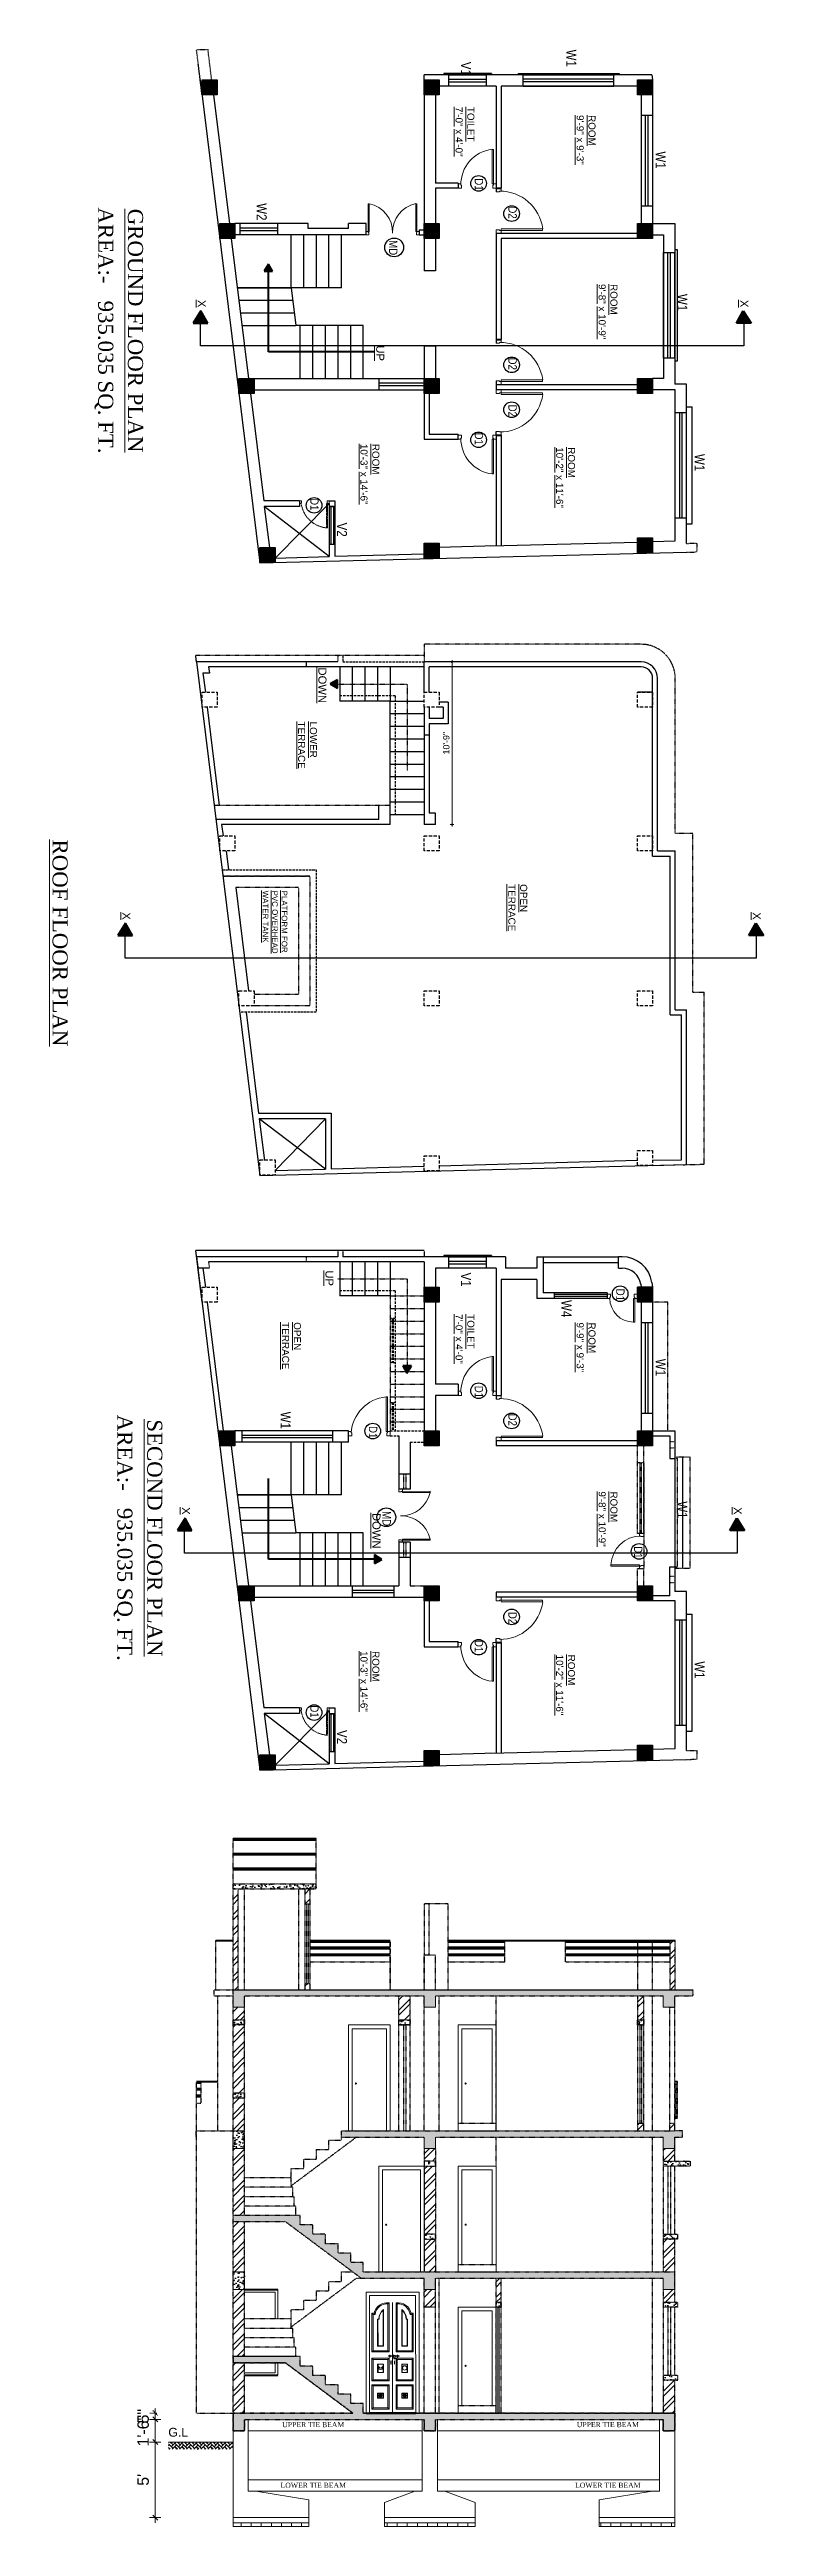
# Model space of a CAD drawing. Header units: inches. Extents: x -111 to 45239, y -6849 to 1261.
# Drawn here: x 19633 to 20199, y -2407 to -441 of the extents above; entities that cross this region are included whole.
import ezdxf

# ---------------------------------------------------------------- set-up
doc = ezdxf.new("R2010")
doc.units = ezdxf.units.IN
doc.header["$LTSCALE"] = 0.5
doc.header["$MEASUREMENT"] = 0
doc.header["$PDMODE"] = 66
for name, pattern in [('DASH', [0.35, 0.25, -0.1]), ('DASHED2', [0.375, 0.25, -0.125]), ('HIDDEN', [0.375, 0.25, -0.125])]:
    doc.linetypes.add(name, pattern=pattern)
doc.layers.add('A-Wall', color=7, linetype='Continuous')
for name, color, linetype, lineweight in [('A_Title Text', 105, 'Continuous', 60), ('Dimention', 5, 'Continuous', 20), ('door', 202, 'Continuous', 5), ('ELEVATION', 85, 'Continuous', 9), ('Elevation 2', 31, 'Continuous', 40), ('hatch', 9, 'Continuous', 0), ('TEXT', 220, 'Continuous', 9), ('Text 0.200', 122, 'Continuous', 20), ('Toilet', 7, 'Continuous', 25), ('wall', 20, 'Continuous', 40), ('window', 6, 'Continuous', 13)]:
    doc.layers.add(name, color=color, linetype=linetype, lineweight=lineweight)
doc.styles.add('arial', font='arial.ttf')
doc.styles.add('ordinary', font='ARIALN.TTF')
doc.styles.get("Standard").update_dxf_attribs({"font": 'arial.ttf'})
doc.dimstyles.new('S8', dxfattribs={"dimtxt": 5, "dimasz": 1, "dimexe": 6, "dimexo": 18, "dimgap": 1.9375, "dimtad": 1, "dimdec": 0, "dimzin": 3, "dimdsep": 46, "dimlunit": 4, "dimtxsty": 'Standard', "dimblk": 'dot 2', "dimcen": 12, "dimse1": 1, "dimse2": 1, "dimclrd": 1, "dimclre": 1, "dimclrt": 256, "dimadec": 0, "dimazin": 0, "dimtfac": 0.75, "dimtdec": 0, "dimtix": 1, "dimtmove": 1, "dimatfit": 3, "dimldrblk": 'DOT', "dimfxl": 1, "dimtolj": 1, "dimtzin": 0, "dimlwd": 9, "dimlwe": 9, "dimarcsym": 0})
doc.dimstyles.new('Sudeep', dxfattribs={"dimtxt": 6, "dimasz": 4, "dimexe": 4.5, "dimexo": 4.5, "dimgap": 5, "dimtad": 1, "dimdec": 0, "dimlunit": 4, "dimtxsty": 'arial', "dimblk": 'OBLIQUE', "dimcen": 250, "dimdle": 4, "dimclrd": 86, "dimclre": 5, "dimclrt": 1, "dimadec": 0, "dimazin": 0, "dimtfac": 1, "dimtdec": 0, "dimtix": 1, "dimtmove": 1, "dimatfit": 3, "dimldrblk": 'OBLIQUE', "dimfxl": 4.5, "dimfxlon": 1, "dimfrac": 2, "dimlwd": 15, "dimlwe": 13, "dimarcsym": 0})
pattern_1 = [(50, (0, 0), (7.1726018, -0.6275213), [0.75, -8.25]), (355, (0, 0), (-1.3875133, 7.5219213), [0.6, -6.6]), (100.451444, (0.598, -0.052), (5.7850885, 6.8944), [0.637402, -7.011421]), (46.1842, (0, 2), (10.6724133, -1.655193), [1.125, -12.375]), (96.635635, (0.889, 1.862), (9.3466195, 9.741186), [0.9561034, -10.5171376]), (351.184164, (0, 2), (9.3466195, 9.741186), [0.9, -9.9]), (21, (1, 1.5), (5.9690705, -4.0261889), [0.75, -8.25]), (326, (1, 1.5), (2.4331533, 7.2515005), [0.6, -6.6]), (71.451445, (1.4974, 1.1645), (8.4022238, 3.2253115), [0.637402, -7.011421]), (37.5, (0, 0), (0.12159855, 3.32893854), [0, -6.52, 0, -6.7, 0, -6.625]), (7.5, (0, 0), (2.6306954, 3.9441171), [0, -3.82, 0, -6.37, 0, -2.525]), (327.5, (-2.23, 0), (5.33822436, -0.2255487), [0, -2.5, 0, -7.8, 0, -10.35]), (317.5, (-3.23, 0), (5.8318617, 1.0010498), [0, -3.25, 0, -5.18, 0, -7.35])]

msp = doc.modelspace()

# ---------------------------------------------------------------- texts
at = {"color": 0, "insert": (19734.9, -2332), "char_height": 7, "width": 62.336, "attachment_point": 5}
msp.add_mtext('G.L', dxfattribs=at)
at = {"color": 0, "char_height": 4, "attachment_point": 2}
for s, insert in [('{\\fTimes New Roman|b0|i0|c0|p18;UPPER TIE BEAM}', (19842, -2323.9)), ('{\\fTimes New Roman|b0|i0|c0|p18;UPPER TIE BEAM}', (20075.7, -2323.9)), ('{\\fTimes New Roman|b0|i0|c0|p18;LOWER TIE BEAM}', (19842, -2372)), ('{\\fTimes New Roman|b0|i0|c0|p18;LOWER TIE BEAM}', (20075.7, -2372))]:
    msp.add_mtext_dynamic_manual_height_columns(s, width=274.167, gutter_width=50, heights=[0], dxfattribs=dict(at, insert=insert))
at = {"layer": 'door', "ltscale": 0.5, "rotation": 270, "style": 'ordinary'}
for s, insert, char_height, width, attachment_point in [('V1', (19959.2, -450.7), 8, 4.354, 7), ('W1', (20042.8, -441), 8, 4.354, 7), ('W1', (20113.7, -521.8), 8, 4.354, 7), ('D1', (19976.8, -543.2), 6.66, 3.627, 1), ('W2', (19797.1, -562.9), 8, 4.354, 7), ('D2', (20003.5, -575.2), 6.66, 3.627, 3), ('MD', (19908.8, -592.3), 6.66, 3.627, 1), ('W1', (20130.8, -634.9), 8, 4.354, 7), ('D2', (20003.5, -695.2), 6.66, 3.627, 3), ('D2', (20003.5, -722.8), 6.66, 3.627, 1), ('D1', (19976.8, -754.7), 6.66, 3.627, 3), ('W1', (20144.6, -761.9), 8, 4.354, 7), ('D1', (19846.3, -806.7), 6.66, 3.627, 3), ('V2', (19860.8, -816.4), 8, 4.354, 7), ('V1', (19959.2, -1411.6), 8, 4.354, 7), ('W4', (20038.9, -1433.4), 8, 4.354, 7), ('D1', (20089, -1424.4), 6.66, 3.627, 1), ('W1', (20113.7, -1480), 8, 4.354, 7), ('D1', (19976.8, -1501.4), 6.66, 3.627, 1), ('W1', (19816.1, -1522), 8, 4.354, 7), ('D2', (20003.5, -1533.3), 6.66, 3.627, 3), ('D1', (19892.8, -1533.4), 6.66, 3.627, 1), ('MD', (19903.6, -1600.9), 6.66, 3.627, 1), ('W1', (20130.8, -1593.1), 8, 4.354, 7), ('D1', (20096.5, -1628.8), 6.66, 3.627, 7), ('D2', (20003.5, -1680.9), 6.66, 3.627, 1), ('D1', (19976.8, -1712.9), 6.66, 3.627, 3), ('W1', (20144.6, -1720.1), 8, 4.354, 7), ('D1', (19846.3, -1764.8), 6.66, 3.627, 3), ('V2', (19860.8, -1774.6), 8, 4.354, 7)]:
    msp.add_mtext(s, dxfattribs=dict(at, insert=insert, char_height=char_height, width=width, attachment_point=attachment_point))
at = {"layer": 'TEXT', "rotation": 270}
for s, insert, char_height, width, attachment_point in [('{\\fArial TUR|b0|i0|c162|p34;\\LTOILET\\P\\fArial TUR|b0|i0|c0|p34;7\\fArial TUR|b0|i0|c162|p34;\'-\\fArial TUR|b0|i0|c0|p34;0\\fArial TUR|b0|i0|c162|p34;" x \\fArial TUR|b0|i0|c0|p34;4\\fArial TUR|b0|i0|c162|p34;\'-0"}', (19954.8, -486.5), 5.6091, 62.162, 7), ('{\\fArial TUR|b0|i0|c162|p34;\\LROOM\\P\\fArial TUR|b0|i0|c0|p34;9\\fArial TUR|b0|i0|c162|p34;\'-\\fArial TUR|b0|i0|c0|p34;9\\fArial TUR|b0|i0|c162|p34;" x \\fArial TUR|b0|i0|c0|p34;9\\fArial TUR|b0|i0|c162|p34;\'-\\fArial TUR|b0|i0|c0|p34;3\\fArial TUR|b0|i0|c162|p34;"}', (20050.9, -493), 5.6091, 62.162, 7), ('{\\fArial TUR|b0|i0|c162|p34;\\LROOM\\P\\fArial TUR|b0|i0|c0|p34;9\\fArial TUR|b0|i0|c162|p34;\'-\\fArial TUR|b0|i0|c0|p34;8\\fArial TUR|b0|i0|c162|p34;" x 1\\fArial TUR|b0|i0|c0|p34;0\\fArial TUR|b0|i0|c162|p34;\'-\\fArial TUR|b0|i0|c0|p34;9\\fArial TUR|b0|i0|c162|p34;"}', (20068.3, -627.1), 5.6091, 62.162, 7), ('{\\LX}', (19750.3, -645.6), 6.38, 70.678, 9), ('{\\LX}', (20180.7, -645.6), 6.38, 70.678, 9), ('{\\LUP }', (19891.9, -688.1), 6.38, 70.678, 9), ('{\\fArial TUR|b0|i0|c162|p34;\\LROOM\\P1\\fArial TUR|b0|i0|c0|p34;0\\fArial TUR|b0|i0|c162|p34;\'-\\fArial TUR|b0|i0|c0|p34;3\\fArial TUR|b0|i0|c162|p34;" x 1\\fArial TUR|b0|i0|c0|p34;4\\fArial TUR|b0|i0|c162|p34;\'-\\fArial TUR|b0|i0|c0|p34;6\\fArial TUR|b0|i0|c162|p34;"}', (19879.4, -753.9), 5.6091, 62.162, 7), ('{\\fArial TUR|b0|i0|c162|p34;\\LROOM\\P\\fArial TUR|b0|i0|c0|p34;10\\fArial TUR|b0|i0|c162|p34;\'-\\fArial TUR|b0|i0|c0|p34;2\\fArial TUR|b0|i0|c162|p34;" x 1\\fArial TUR|b0|i0|c0|p34;1\\fArial TUR|b0|i0|c162|p34;\'-\\fArial TUR|b0|i0|c0|p34;6\\fArial TUR|b0|i0|c162|p34;"}', (20034.6, -756.6), 5.6091, 62.162, 7), ('{\\LDOWN\\fArial TUR|b0|i0|c162|p34; }', (19846, -959.6), 6.378, 70.678, 9), ('{\\LLOWER\\fArial TUR|b0|i0|c162|p34;\\PTERRACE}', (19829.9, -974.3), 5.609, 62.162, 7), ('{\\fArial TUR|b0|i0|c162|p34;\\LPLATFORM FOR \\fArial TUR|b0|i0|c0|p34;PVC \\fArial TUR|b0|i0|c162|p34;OVERHEAD WATER TANK}', (19801.9, -1108.5), 4.5, 50.81, 7), ('{\\LOPEN\\PTERRACE}', (19996.7, -1103.3), 5.61, 62.162, 7), ('{\\LX}', (19690.6, -1131.6), 6.38, 70.678, 9), ('{\\LX}', (20190.6, -1131.6), 6.38, 70.678, 9), ('{\\LUP }', (19851.6, -1422.2), 6.38, 70.678, 9), ('{\\LOPEN\\PTERRACE}', (19817.2, -1451), 5.61, 62.162, 7), ('{\\fArial TUR|b0|i0|c162|p34;\\LTOILET\\P\\fArial TUR|b0|i0|c0|p34;7\\fArial TUR|b0|i0|c162|p34;\'-\\fArial TUR|b0|i0|c0|p34;0\\fArial TUR|b0|i0|c162|p34;" x \\fArial TUR|b0|i0|c0|p34;4\\fArial TUR|b0|i0|c162|p34;\'-0"}', (19954.8, -1444.6), 5.6091, 62.162, 7), ('{\\fArial TUR|b0|i0|c162|p34;\\LROOM\\P\\fArial TUR|b0|i0|c0|p34;9\\fArial TUR|b0|i0|c162|p34;\'-\\fArial TUR|b0|i0|c0|p34;9\\fArial TUR|b0|i0|c162|p34;" x \\fArial TUR|b0|i0|c0|p34;9\\fArial TUR|b0|i0|c162|p34;\'-\\fArial TUR|b0|i0|c0|p34;3\\fArial TUR|b0|i0|c162|p34;"}', (20050.9, -1451.2), 5.6091, 62.162, 7), ('{\\fArial TUR|b0|i0|c162|p34;\\LROOM\\P\\fArial TUR|b0|i0|c0|p34;9\\fArial TUR|b0|i0|c162|p34;\'-\\fArial TUR|b0|i0|c0|p34;8\\fArial TUR|b0|i0|c162|p34;" x 1\\fArial TUR|b0|i0|c0|p34;0\\fArial TUR|b0|i0|c162|p34;\'-\\fArial TUR|b0|i0|c0|p34;9\\fArial TUR|b0|i0|c162|p34;"}', (20068.3, -1585.3), 5.6091, 62.162, 7), ('{\\LX}', (19737.8, -1603.7), 6.38, 70.678, 9), ('{\\LDOWN\\fArial TUR|b0|i0|c162|p34; }', (19888.9, -1630.6), 6.378, 70.678, 9), ('{\\LX}', (20175.6, -1603.7), 6.38, 70.678, 9), ('{\\fArial TUR|b0|i0|c162|p34;\\LROOM\\P1\\fArial TUR|b0|i0|c0|p34;0\\fArial TUR|b0|i0|c162|p34;\'-\\fArial TUR|b0|i0|c0|p34;3\\fArial TUR|b0|i0|c162|p34;" x 1\\fArial TUR|b0|i0|c0|p34;4\\fArial TUR|b0|i0|c162|p34;\'-\\fArial TUR|b0|i0|c0|p34;6\\fArial TUR|b0|i0|c162|p34;"}', (19879.4, -1712), 5.6091, 62.162, 7), ('{\\fArial TUR|b0|i0|c162|p34;\\LROOM\\P\\fArial TUR|b0|i0|c0|p34;10\\fArial TUR|b0|i0|c162|p34;\'-\\fArial TUR|b0|i0|c0|p34;2\\fArial TUR|b0|i0|c162|p34;" x 1\\fArial TUR|b0|i0|c0|p34;1\\fArial TUR|b0|i0|c162|p34;\'-\\fArial TUR|b0|i0|c0|p34;6\\fArial TUR|b0|i0|c162|p34;"}', (20034.6, -1714.8), 5.6091, 62.162, 7)]:
    msp.add_mtext(s, dxfattribs=dict(at, insert=insert, char_height=char_height, width=width, attachment_point=attachment_point))
at = {"layer": 'Text 0.200', "ltscale": 10, "char_height": 12, "attachment_point": 2, "rotation": 270}
for s, insert, width in [('\\pi-60,l72;{\\fTimes New Roman|b0|i0|c0|p18;AREA:-^I  935.035 SQ. FT.}', (19683.4, -657.9), 219.164), ('{\\fTimes New Roman|b0|i0|c0|p18;\\L\\PGROUND FLOOR PLAN}', (19727, -664), 191.016), ('{\\fTimes New Roman|b0|i0|c0|p18;\\L\\PROOF FLOOR PLAN}', (19667.2, -1150), 191.016), ('\\pi-60,l72;{\\fTimes New Roman|b0|i0|c0|p18;AREA:-^I  935.035 SQ. FT.}', (19698.6, -1616), 219.164), ('{\\fTimes New Roman|b0|i0|c0|p18;\\L\\PSECOND FLOOR PLAN}', (19742.3, -1622.2), 191.016)]:
    msp.add_mtext(s, dxfattribs=dict(at, insert=insert, width=width))

# ---------------------------------------------------------------- blocks, each defined once
blk = doc.blocks.new('_Oblique')
at = {"color": 0, "linetype": 'ByBlock', "lineweight": -2}
blk.add_line((-0.5, -0.5), (0.5, 0.5), dxfattribs=at)
blk = doc.blocks.new('*D1023')
at = {"layer": 'A_Title Text', "color": 86, "lineweight": 15, "transparency": 16777216}
blk.add_line((19716.7, -2403.7), (19716.7, -2335.7), dxfattribs=at)
at = {"layer": 'A_Title Text', "color": 5, "lineweight": 13, "transparency": 16777216}
for p, q in [((19721.2, -2339.7), (19712.2, -2339.7)), ((19721.2, -2399.7), (19712.2, -2399.7))]:
    blk.add_line(p, q, dxfattribs=at)
at = {"layer": 'Defpoints', "color": 0, "transparency": 16777216}
for p in [(19716.7, -2339.7), (19778.4, -2339.7), (19778.5, -2399.7)]:
    blk.add_point(p, dxfattribs=at)
at = {"layer": 'A_Title Text', "color": 86, "lineweight": 15, "transparency": 16777216, "xscale": 4, "yscale": 4, "zscale": 4}
for p, rotation in [((19716.7, -2339.7), 90), ((19716.7, -2399.7), 270)]:
    blk.add_blockref('_Oblique', p, dxfattribs=dict(at, rotation=rotation))
at = {"layer": 'A_Title Text', "color": 1, "transparency": 16777216, "insert": (19707.1, -2369.7), "char_height": 9, "attachment_point": 5, "rotation": 90, "style": 'arial'}
blk.add_mtext("5'", dxfattribs=at)
blk = doc.blocks.new('*D1022')
at = {"layer": 'A_Title Text', "color": 86, "lineweight": 15, "transparency": 16777216}
for p, q in [((19716.7, -2321.7), (19716.7, -2317.7)), ((19716.7, -2339.7), (19716.7, -2321.7)), ((19716.7, -2339.7), (19716.7, -2343.7))]:
    blk.add_line(p, q, dxfattribs=at)
at = {"layer": 'A_Title Text', "color": 5, "lineweight": 13, "transparency": 16777216}
for p, q in [((19721.2, -2321.7), (19712.2, -2321.7)), ((19721.2, -2339.7), (19712.2, -2339.7))]:
    blk.add_line(p, q, dxfattribs=at)
at = {"layer": 'Defpoints', "color": 0, "transparency": 16777216}
for p in [(19716.7, -2321.7), (19787.5, -2321.7), (19778.4, -2339.7)]:
    blk.add_point(p, dxfattribs=at)
at = {"layer": 'A_Title Text', "color": 86, "lineweight": 15, "transparency": 16777216, "xscale": 4, "yscale": 4, "zscale": 4}
for p, rotation in [((19716.7, -2321.7), 270), ((19716.7, -2339.7), 90)]:
    blk.add_blockref('_Oblique', p, dxfattribs=dict(at, rotation=rotation))
at = {"layer": 'A_Title Text', "color": 1, "transparency": 16777216, "insert": (19707.1, -2330.7), "char_height": 9, "attachment_point": 5, "rotation": 90, "style": 'arial'}
blk.add_mtext('1\'-6"', dxfattribs=at)
blk = doc.blocks.new('*D1024')
at = {"layer": 'A_Title Text', "color": 5, "linetype": 'DASH', "lineweight": 13, "ltscale": 0.1, "transparency": 16777216}
for p, q in [((19717.8, -2316.7), (19712.2, -2316.7)), ((19721.2, -2321.7), (19712.2, -2321.7))]:
    blk.add_line(p, q, dxfattribs=at)
at = {"layer": 'A_Title Text', "color": 86, "linetype": 'DASH', "lineweight": 15, "ltscale": 0.1, "transparency": 16777216}
for p, q in [((19716.7, -2316.7), (19716.7, -2312.7)), ((19716.7, -2321.7), (19716.7, -2316.7)), ((19716.7, -2321.7), (19716.7, -2325.7))]:
    blk.add_line(p, q, dxfattribs=at)
at = {"layer": 'Defpoints', "color": 0, "linetype": 'DASH', "ltscale": 0.1, "transparency": 16777216}
for p in [(19716.7, -2316.7), (19722.3, -2316.7), (19787.5, -2321.7)]:
    blk.add_point(p, dxfattribs=at)
at = {"layer": 'A_Title Text', "color": 86, "linetype": 'DASH', "lineweight": 15, "ltscale": 0.1, "transparency": 16777216, "xscale": 4, "yscale": 4, "zscale": 4}
for p, rotation in [((19716.7, -2316.7), 270), ((19716.7, -2321.7), 90)]:
    blk.add_blockref('_Oblique', p, dxfattribs=dict(at, rotation=rotation))
at = {"layer": 'A_Title Text', "color": 1, "linetype": 'DASH', "ltscale": 0.1, "transparency": 16777216, "insert": (19707.1, -2319.2), "char_height": 9, "attachment_point": 5, "rotation": 90, "style": 'arial'}
blk.add_mtext('5"', dxfattribs=at)
blk = doc.blocks.new('dot1')
at = {"layer": 'hatch'}
h = blk.add_hatch(color=256, dxfattribs=at)
edge = h.paths.add_edge_path()
edge.add_arc((0, 0), 1, 0, 360)
for p, q in [((3, 0), (-3, 0)), ((0, 3), (0, -3))]:
    blk.add_line(p, q, dxfattribs=at)
blk.add_circle((0, 0), 1, dxfattribs=at)
blk = doc.blocks.new('dot 2')
at = {"layer": 'hatch', "xscale": 0.5, "yscale": 0.5, "zscale": 0.5}
blk.add_blockref('dot1', (0, 0), dxfattribs=at)
blk = doc.blocks.new('*D1010')
at = {"layer": 'Defpoints', "color": 0, "linetype": 'DASH', "ltscale": 0.1, "transparency": 16777216}
for p in [(19930, -927), (19930, -1056), (19952.1, -1056)]:
    blk.add_point(p, dxfattribs=at)
at = {"layer": 'Toilet', "color": 1, "lineweight": 9, "ltscale": 0.1, "transparency": 16777216}
blk.add_line((19952.1, -928), (19952.1, -1055), dxfattribs=at)
at = {"layer": 'Toilet', "color": 1, "linetype": 'DASH', "lineweight": 9, "ltscale": 0.1, "transparency": 16777216}
for p, rotation in [((19952.1, -927), 90), ((19952.1, -1056), 270)]:
    blk.add_blockref('dot 2', p, dxfattribs=dict(at, rotation=rotation))
at = {"layer": 'Toilet', "linetype": 'DASH', "ltscale": 0.1, "transparency": 16777216, "insert": (19947.6, -991.5), "char_height": 5, "attachment_point": 5, "rotation": 90}
blk.add_mtext('\\A1;10\'-9"', dxfattribs=at)
blk = doc.blocks.new('_Dot')
at = {"color": 0, "linetype": 'ByBlock', "lineweight": -2}
blk.add_line((-0.5, 0), (-1, 0), dxfattribs=at)
at = {"color": 0, "linetype": 'ByBlock', "const_width": 0.5}
blk.add_lwpolyline([(-0.25, 0, 1), (0.25, 0, 1)], format="xyb", close=True, dxfattribs=at)

# ---------------------------------------------------------------- dimensions: what is measured, and where the dimension line sits
at = {"layer": 'A_Title Text'}
for base, p1, p2, picture, middle in [((19716.7, -2321.7), (19778.4, -2339.7), (19787.5, -2321.7), '*D1022', (19707.1, -2330.7)), ((19716.7, -2339.7), (19778.5, -2399.7), (19778.4, -2339.7), '*D1023', (19707.1, -2369.7))]:
    dim = msp.add_linear_dim(base=base, p1=p1, p2=p2, angle=90, dimstyle='Sudeep', override={"dimtxt": 9}, dxfattribs=at)
    dim.commit()
    dim.dimension.update_dxf_attribs({"geometry": picture, "text_midpoint": middle})
at = {"layer": 'A_Title Text', "color": 1, "linetype": 'DASH', "ltscale": 0.1}
dim = msp.add_linear_dim(base=(19716.7, -2316.7), p1=(19787.5, -2321.7), p2=(19722.3, -2316.7), angle=90, dimstyle='Sudeep', override={"dimtxt": 9}, dxfattribs=at)
dim.commit()
dim.dimension.update_dxf_attribs({"geometry": '*D1024', "text_midpoint": (19707.1, -2319.2)})
at = {"layer": 'Toilet', "color": 1, "linetype": 'DASH', "ltscale": 0.1}
dim = msp.add_linear_dim(base=(19952.1, -1056), p1=(19930, -927), p2=(19930, -1056), angle=270, dimstyle='S8', override={"dimfxl": 2, "dimfxlon": 1, "dimarcsym": 1}, dxfattribs=at)
dim.commit()
dim.dimension.update_dxf_attribs({"geometry": '*D1010', "text_midpoint": (19947.6, -991.5)})

# ---------------------------------------------------------------- hatches: boundary and pattern name
at = {"ltscale": 5}
h = msp.add_hatch(dxfattribs=at)
h.set_pattern_fill('AR-HBONE', color=1, scale=0.5, style=0)
h.set_pattern_definition([(135, (1282719.6683, 762119.6454), (-2e-16, 2.8284271247), [6, -2]), (45, (1282718.2541, 762121.0596), (-2e-16, 2.8284271247), [6, -2])])
h.paths.add_polyline_path([(19778.4, -2345.4), (19778.4, -2339.8), (19727.1, -2339.8), (19727.1, -2345.4)])
at = {"layer": 'A-Wall', "ltscale": 40, "true_color": 0xf26722}
h = msp.add_hatch(dxfattribs=at)
h.set_pattern_fill('AR-CONC', color=30)
h.set_pattern_definition(pattern_1)
h.paths.add_polyline_path([(19844.4, -1896.7), (19778.4, -1896.7), (19778.4, -1900.7), (19844.4, -1900.7)])
h = msp.add_hatch(dxfattribs=at)
h.set_pattern_fill('AR-CONC', color=30)
h.set_pattern_definition(pattern_1)
h.paths.add_polyline_path([(19787.5, -1985.7), (19930, -1985.7), (19930, -1994.7), (19939, -1994.7), (19939, -1985.7), (20119.7, -1985.7), (20119.7, -1994.7), (20128.9, -1994.7), (20128.9, -1985.7), (20143.2, -1985.7), (20143.2, -1980.7), (19778.4, -1980.7), (19778.4, -1985.7), (19778.4, -1994.7), (19787.5, -1994.7)])
h = msp.add_hatch(dxfattribs=at)
h.set_pattern_fill('AR-CONC', color=30)
h.set_pattern_definition(pattern_1)
h.paths.add_polyline_path([(19787.5, -2004.7), (19778.5, -2004.7), (19778.5, -2008.7), (19787.5, -2008.7)])
h = msp.add_hatch(dxfattribs=at)
h.set_pattern_fill('AR-CONC', color=30)
h.set_pattern_definition(pattern_1)
h.paths.add_polyline_path([(19919, -2004.7), (19910, -2004.7), (19910, -2008.7), (19919, -2008.7)])
h = msp.add_hatch(dxfattribs=at)
h.set_pattern_fill('AR-CONC', color=30)
h.set_pattern_definition(pattern_1)
h.paths.add_polyline_path([(20104.2, -2004.7), (20099.2, -2004.7), (20099.2, -2008.7), (20104.2, -2008.7)])
h = msp.add_hatch(dxfattribs=at)
h.set_pattern_fill('AR-CONC', color=30)
h.set_pattern_definition(pattern_1)
h.paths.add_polyline_path([(19787.5, -2062.7), (19778.5, -2062.7), (19778.5, -2066.7), (19787.5, -2066.7)])
h = msp.add_hatch(dxfattribs=at)
h.set_pattern_fill('AR-CONC', color=30)
h.set_pattern_definition(pattern_1)
h.paths.add_polyline_path([(19787.5, -2092.7), (19778.4, -2092.7), (19778.4, -2106.7), (19787.5, -2106.7), (19787.5, -2097.7)])
h = msp.add_hatch(dxfattribs=at)
h.set_pattern_fill('AR-CONC', color=30)
h.set_pattern_definition(pattern_1)
h.paths.add_polyline_path([(19939, -2097.7), (20119.7, -2097.7), (20119.7, -2106.7), (20128.9, -2106.7), (20128.9, -2097.7), (20134.9, -2097.7), (20134.9, -2092.7), (20128.9, -2092.7), (19864.5, -2092.7), (19864.5, -2097.7), (19930, -2097.7), (19930, -2106.7), (19939, -2106.7)])
h = msp.add_hatch(dxfattribs=at)
h.set_pattern_fill('AR-CONC', color=30)
h.set_pattern_definition(pattern_1)
h.paths.add_polyline_path([(19939, -2116.7), (19930, -2116.7), (19930, -2120.7), (19939, -2120.7)])
h = msp.add_hatch(dxfattribs=at)
h.set_pattern_fill('AR-CONC', color=30)
h.set_pattern_definition(pattern_1)
h.paths.add_polyline_path([(20140.9, -2116.7), (20119.9, -2116.7), (20119.9, -2120.7), (20128.9, -2120.7), (20140.9, -2120.7)])
h = msp.add_hatch(dxfattribs=at)
h.set_pattern_fill('AR-CONC', color=30)
h.set_pattern_definition(pattern_1)
h.paths.add_polyline_path([(20128.9, -2204.7), (19881.7, -2204.7), (19881.7, -2197.2), (19871.7, -2197.2), (19871.7, -2189.8), (19861.7, -2189.8), (19861.7, -2182.3), (19851.7, -2182.3), (19851.7, -2174.8), (19841.7, -2174.8), (19841.7, -2167.4), (19831.7, -2167.4), (19831.7, -2159.9), (19828.2, -2159.9), (19778.4, -2159.9), (19778.4, -2164.9), (19820, -2164.9), (19880, -2209.7), (19930, -2209.7), (19930, -2218.7), (19939, -2218.7), (19939, -2209.7), (20119.7, -2209.7), (20119.7, -2218.7), (20128.9, -2218.7)])
h = msp.add_hatch(dxfattribs=at)
h.set_pattern_fill('AR-CONC', color=30)
h.set_pattern_definition(pattern_1)
h.paths.add_polyline_path([(19939, -2174.7), (19930, -2174.7), (19930, -2178.7), (19939, -2178.7)])
h = msp.add_hatch(dxfattribs=at)
h.set_pattern_fill('AR-CONC', color=30)
h.set_pattern_definition(pattern_1)
h.paths.add_polyline_path([(20130.9, -2174.7), (20128.9, -2174.7), (20119.9, -2174.7), (20119.9, -2178.7), (20130.9, -2178.7)])
h = msp.add_hatch(dxfattribs=at)
h.set_pattern_fill('AR-CONC', color=30)
h.set_pattern_definition(pattern_1)
h.paths.add_polyline_path([(19787.5, -2209.7), (19787.5, -2204.7), (19778.4, -2204.7), (19778.4, -2218.7), (19787.5, -2218.7)])
h = msp.add_hatch(dxfattribs=at)
h.set_pattern_fill('AR-CONC', color=30)
h.set_pattern_definition(pattern_1)
h.paths.add_polyline_path([(19991, -2228.7), (19987, -2228.7), (19987, -2232.7), (19991, -2232.7)])
h = msp.add_hatch(dxfattribs=at)
h.set_pattern_fill('AR-CONC', color=30)
h.set_pattern_definition(pattern_1)
h.paths.add_polyline_path([(20130.9, -2228.7), (20119.9, -2228.7), (20119.9, -2232.7), (20128.9, -2232.7), (20130.9, -2232.7)])
h = msp.add_hatch(dxfattribs=at)
h.set_pattern_fill('AR-CONC', color=30)
h.set_pattern_definition(pattern_1)
h.paths.add_polyline_path([(20128.9, -2316.7), (20119.9, -2316.7), (19881.7, -2316.7), (19881.7, -2309.2), (19871.7, -2309.2), (19871.7, -2301.8), (19861.7, -2301.8), (19861.7, -2294.3), (19851.7, -2294.3), (19851.7, -2286.8), (19841.7, -2286.8), (19841.7, -2279.4), (19831.7, -2279.4), (19831.7, -2271.9), (19828.2, -2271.9), (19778.4, -2271.9), (19778.4, -2276.9), (19820, -2276.9), (19873.3, -2316.7), (19778.4, -2316.7), (19778.4, -2330.7), (19787.5, -2330.7), (19787.5, -2321.7), (19930, -2321.7), (19930, -2330.7), (19939, -2330.7), (19939, -2321.7), (20119.7, -2321.7), (20119.7, -2330.7), (20128.9, -2330.7)])
h = msp.add_hatch(dxfattribs=at)
h.set_pattern_fill('AR-CONC', color=30)
h.set_pattern_definition(pattern_1)
h.paths.add_polyline_path([(20130.9, -2286.7), (20128.9, -2286.7), (20119.9, -2286.7), (20119.9, -2290.7), (20130.9, -2290.7)])
at = {"layer": 'Dimention', "ltscale": 40, "true_color": 0xf26722}
h = msp.add_hatch(dxfattribs=at)
h.set_pattern_fill('ANSI32', color=30, scale=23)
h.paths.add_polyline_path([(19782.4, -1900.7), (19778.4, -1900.7), (19778.4, -1980.7), (19782.4, -1980.7)])
h = msp.add_hatch(dxfattribs=at)
h.set_pattern_fill('ANSI32', color=30, scale=23)
h.paths.add_polyline_path([(19839.4, -1900.7), (19835.4, -1900.7), (19835.4, -1912.7), (19839.4, -1912.7)])
h = msp.add_hatch(dxfattribs=at)
h.set_pattern_fill('ANSI32', color=30, scale=23)
h.paths.add_polyline_path([(20129.2, -1941.7), (20125.2, -1941.7), (20125.2, -1980.7), (20129.2, -1980.7)])
h = msp.add_hatch(dxfattribs=at)
h.set_pattern_fill('ANSI32', color=30, scale=23)
h.paths.add_polyline_path([(19839.4, -1975.7), (19835.4, -1975.7), (19835.4, -1980.7), (19839.4, -1980.7)])
h = msp.add_hatch(dxfattribs=at)
h.set_pattern_fill('ANSI32', color=30, scale=23)
h.paths.add_polyline_path([(19787.5, -1994.7), (19778.4, -1994.7), (19778.4, -2004.7), (19787.5, -2004.7)])
h = msp.add_hatch(dxfattribs=at)
h.set_pattern_fill('ANSI32', color=30, scale=23)
h.paths.add_polyline_path([(19919, -1985.7), (19910, -1985.7), (19910, -2004.7), (19919, -2004.7)])
h = msp.add_hatch(dxfattribs=at)
h.set_pattern_fill('ANSI32', color=30, scale=23)
h.paths.add_polyline_path([(20104.2, -1985.7), (20099.2, -1985.7), (20099.2, -2004.7), (20104.2, -2004.7)])
h = msp.add_hatch(dxfattribs=at)
h.set_pattern_fill('ANSI32', color=30, scale=23)
h.paths.add_polyline_path([(19787.5, -2008.7), (19778.4, -2008.7), (19778.4, -2062.7), (19787.5, -2062.7)])
h = msp.add_hatch(dxfattribs=at)
h.set_pattern_fill('ANSI32', color=30, scale=23)
h.paths.add_polyline_path([(19787.5, -2066.7), (19778.4, -2066.7), (19778.4, -2092.7), (19787.5, -2092.7)])
h = msp.add_hatch(dxfattribs=at)
h.set_pattern_fill('ANSI32', color=30, scale=23)
h.paths.add_polyline_path([(20104.2, -2086.7), (20099.2, -2086.7), (20099.2, -2092.7), (20104.2, -2092.7)])
h = msp.add_hatch(dxfattribs=at)
h.set_pattern_fill('ANSI32', color=30, scale=23)
h.paths.add_polyline_path([(20128.9, -2086.7), (20124.9, -2086.7), (20124.9, -2092.7), (20128.9, -2092.7)])
h = msp.add_hatch(dxfattribs=at)
h.set_pattern_fill('ANSI32', color=30, scale=23)
h.paths.add_polyline_path([(19787.5, -2106.7), (19778.4, -2106.7), (19778.4, -2159.9), (19787.5, -2159.9)])
h = msp.add_hatch(dxfattribs=at)
h.set_pattern_fill('ANSI32', color=30, scale=23)
h.paths.add_polyline_path([(19939, -2106.7), (19930, -2106.7), (19930, -2116.7), (19939, -2116.7)])
h = msp.add_hatch(dxfattribs=at)
h.set_pattern_fill('ANSI32', color=30, scale=23)
h.paths.add_polyline_path([(19939, -2120.7), (19930, -2120.7), (19930, -2174.7), (19939, -2174.7)])
h = msp.add_hatch(dxfattribs=at)
h.set_pattern_fill('ANSI32', color=30, scale=23)
h.paths.add_polyline_path([(20128.9, -2106.7), (20119.9, -2106.7), (20119.9, -2116.7), (20128.9, -2116.7)])
h = msp.add_hatch(dxfattribs=at)
h.set_pattern_fill('ANSI32', color=30, scale=23)
h.paths.add_polyline_path([(19787.5, -2164.9), (19778.4, -2164.9), (19778.4, -2204.7), (19787.5, -2204.7)])
h = msp.add_hatch(dxfattribs=at)
h.set_pattern_fill('ANSI32', color=30, scale=23)
h.paths.add_polyline_path([(19939, -2178.7), (19930, -2178.7), (19930, -2204.7), (19939, -2204.7)])
h = msp.add_hatch(dxfattribs=at)
h.set_pattern_fill('ANSI32', color=30, scale=23)
h.paths.add_polyline_path([(20128.9, -2178.7), (20119.9, -2178.7), (20119.9, -2204.7), (20128.9, -2204.7)])
h = msp.add_hatch(dxfattribs=at)
h.set_pattern_fill('ANSI32', color=30, scale=23)
h.paths.add_polyline_path([(19787.5, -2218.7), (19778.4, -2218.7), (19778.4, -2271.9), (19787.5, -2271.9)])
h = msp.add_hatch(dxfattribs=at)
h.set_pattern_fill('ANSI32', color=30, scale=23)
h.paths.add_polyline_path([(19939, -2218.7), (19930, -2218.7), (19930, -2232.7), (19939, -2232.7)])
h = msp.add_hatch(dxfattribs=at)
h.set_pattern_fill('ANSI32', color=30, scale=23)
h.paths.add_polyline_path([(19991, -2209.7), (19987, -2209.7), (19987, -2228.7), (19991, -2228.7)])
h = msp.add_hatch(dxfattribs=at)
h.set_pattern_fill('ANSI32', color=30, scale=23)
h.paths.add_polyline_path([(20128.9, -2218.7), (20119.9, -2218.7), (20119.9, -2228.7), (20128.9, -2228.7)])
h = msp.add_hatch(dxfattribs=at)
h.set_pattern_fill('ANSI32', color=30, scale=23)
h.paths.add_polyline_path([(19787.5, -2276.9), (19778.4, -2276.9), (19778.4, -2316.7), (19787.5, -2316.7)])
h = msp.add_hatch(dxfattribs=at)
h.set_pattern_fill('ANSI32', color=30, scale=23)
h.paths.add_polyline_path([(20128.9, -2290.7), (20119.9, -2290.7), (20119.9, -2316.7), (20128.9, -2316.7)])
at = {"layer": 'ELEVATION'}
h = msp.add_hatch(dxfattribs=at)
h.set_pattern_fill('AR-B88', color=256)
h.set_pattern_definition([(0, (-85495.188, 14564.708), (0, 8), []), (90, (-85495.188, 14564.7078), (-4, 8), [8, -8])])
h.paths.add_polyline_path([(19778.5, -2403.7), (19778.5, -2406.7), (19838.5, -2406.7), (19838.5, -2403.7)])
h = msp.add_hatch(dxfattribs=at)
h.set_pattern_fill('AR-B88', color=256)
h.set_pattern_definition([(0, (-85499.409, 14564.708), (0, 8), []), (90, (-85499.409, 14564.7078), (-4, 8), [8, -8])])
h.paths.add_polyline_path([(19970.5, -2406.7), (19970.5, -2403.7), (19898.5, -2403.7), (19898.5, -2406.7)])
h = msp.add_hatch(dxfattribs=at)
h.set_pattern_fill('AR-B88', color=256)
h.set_pattern_definition([(0, (-85473.9005, 14564.708), (0, 8), []), (90, (-85473.9005, 14564.7078), (-4, 8), [8, -8])])
h.paths.add_polyline_path([(20128.8, -2406.7), (20128.8, -2403.7), (20068.8, -2403.7), (20068.8, -2406.7)])
at = {"layer": 'Toilet'}
for points in [[(19765.8, -477), (19765.8, -465), (19753.8, -465), (19753.8, -477)], [(19942, -477), (19942, -465), (19930, -465), (19930, -477)], [(20111.2, -477), (20111.2, -465), (20099.2, -465), (20099.2, -477)], [(19779.9, -591), (19779.9, -579), (19767.9, -579), (19767.9, -591)], [(19942, -591), (19942, -579), (19930, -579), (19930, -591)], [(20111.2, -591), (20111.2, -579), (20099.2, -579), (20099.2, -591)], [(19795.1, -714), (19795.1, -702), (19783.1, -702), (19783.1, -714)], [(19942, -714), (19942, -702), (19930, -702), (19930, -714)], [(20111.2, -714), (20111.2, -702), (20099.2, -702), (20099.2, -714)], [(19811.7, -848.1), (19811.7, -836.1), (19799.7, -836.1), (19799.7, -848.1)], [(19942, -844.8), (19942, -832.8), (19930, -832.8), (19930, -844.8)], [(20111.2, -840.5), (20111.2, -828.5), (20099.2, -828.5), (20099.2, -840.5)], [(19942, -1435.1), (19942, -1423.1), (19930, -1423.1), (19930, -1435.1)], [(20111.2, -1435.1), (20111.2, -1423.1), (20099.2, -1423.1), (20099.2, -1435.1)], [(19779.9, -1549.1), (19779.9, -1537.1), (19767.9, -1537.1), (19767.9, -1549.1)], [(19942, -1549.1), (19942, -1537.1), (19930, -1537.1), (19930, -1549.1)], [(20111.2, -1549.1), (20111.2, -1537.1), (20099.2, -1537.1), (20099.2, -1549.1)], [(19795.1, -1672.1), (19795.1, -1660.1), (19783.1, -1660.1), (19783.1, -1672.1)], [(19942, -1672.1), (19942, -1660.1), (19930, -1660.1), (19930, -1672.1)], [(20111.2, -1672.1), (20111.2, -1660.1), (20099.2, -1660.1), (20099.2, -1672.1)], [(20111.2, -1798.7), (20111.2, -1786.7), (20099.2, -1786.7), (20099.2, -1798.7)], [(19811.7, -1806.3), (19811.7, -1794.3), (19799.7, -1794.3), (19799.7, -1806.3)], [(19942, -1803), (19942, -1791), (19930, -1791), (19930, -1803)]]:
    msp.add_hatch(color=1, dxfattribs=at).paths.add_polyline_path(points)
at = {"layer": 'wall', "ltscale": 5}
h = msp.add_hatch(color=2, dxfattribs=at)
h.dxf.hatch_style = 1
h.paths.add_polyline_path([(19806.5, -611.2), (19803, -616.9), (19809.7, -616.9)])
h = msp.add_hatch(color=2, dxfattribs=at)
h.dxf.hatch_style = 1
h.paths.add_polyline_path([(19752.8, -648.3), (19746.8, -658), (19758.3, -658)])
h = msp.add_hatch(color=2, dxfattribs=at)
h.dxf.hatch_style = 1
h.paths.add_polyline_path([(20183.2, -648.3), (20189.3, -658), (20177.8, -658)])
h = msp.add_hatch(color=2, dxfattribs=at)
h.dxf.hatch_style = 1
h.paths.add_polyline_path([(19855.5, -944.3), (19861.2, -947.9), (19861.2, -941.1)])
h = msp.add_hatch(color=2, dxfattribs=at)
h.dxf.hatch_style = 1
h.paths.add_polyline_path([(19693.1, -1134.3), (19687, -1144.1), (19698.5, -1144.1)])
h = msp.add_hatch(color=2, dxfattribs=at)
h.dxf.hatch_style = 1
h.paths.add_polyline_path([(20193.1, -1134.3), (20199.2, -1144.1), (20187.6, -1144.1)])
h = msp.add_hatch(color=2, dxfattribs=at)
h.dxf.hatch_style = 1
h.paths.add_polyline_path([(19916.3, -1491.4), (19919.9, -1485.6), (19913.1, -1485.6)])
h = msp.add_hatch(color=2, dxfattribs=at)
h.dxf.hatch_style = 1
h.paths.add_polyline_path([(19740.3, -1606.4), (19734.2, -1616.2), (19745.8, -1616.2)])
h = msp.add_hatch(color=2, dxfattribs=at)
h.dxf.hatch_style = 1
h.paths.add_polyline_path([(20178, -1606.4), (20184.1, -1616.2), (20172.6, -1616.2)])
h = msp.add_hatch(color=2, dxfattribs=at)
h.dxf.hatch_style = 1
h.paths.add_polyline_path([(19896.3, -1639.3), (19890.6, -1635.7), (19890.6, -1642.5)])

# ---------------------------------------------------------------- linework, layer by layer
at = {"layer": 'A-Wall', "color": 30, "ltscale": 40, "true_color": 0xf26722}
msp.add_line((19778.4, -1980.7), (20143.2, -1980.7), dxfattribs=at)
at = {"layer": 'door', "ltscale": 0.5}
for p, q in [((19984.9, -547.6), (19987, -547.6)), ((19984.9, -547.6), (19987, -547.6)), ((19885.6, -585.3), (19884, -585.3)), ((19885.6, -585.3), (19884, -585.3)), ((19924.3, -585.3), (19926, -585.3)), ((19924.3, -585.3), (19926, -585.3)), ((19991, -584.5), (19991, -587)), ((19991, -584.5), (19991, -587)), ((19991, -704.5), (19991, -707)), ((19991, -704.5), (19991, -707)), ((19991, -713.5), (19991, -711)), ((19991, -713.5), (19991, -711)), ((19984.9, -750.3), (19987, -750.3)), ((19984.9, -750.3), (19987, -750.3)), ((19853.3, -801.3), (19854.7, -801.3)), ((19853.3, -801.3), (19854.7, -801.3)), ((20096.1, -1432.1), (20096.1, -1450.9)), ((20097.2, -1432.1), (20099.2, -1432.1)), ((20097.2, -1432.1), (20099.2, -1432.1)), ((20096.1, -1450.9), (20097.2, -1450.9)), ((19984.9, -1505.8), (19987, -1505.8)), ((19984.9, -1505.8), (19987, -1505.8)), ((19900.9, -1537.8), (19903, -1537.8)), ((19900.9, -1537.8), (19903, -1537.8)), ((19991, -1542.6), (19991, -1545.1)), ((19991, -1542.6), (19991, -1545.1)), ((19912.7, -1585.3), (19912.7, -1583.6)), ((19912.7, -1585.3), (19912.7, -1583.6)), ((19912.7, -1624), (19912.7, -1625.6)), ((19912.7, -1624), (19912.7, -1625.6)), ((20078.1, -1643.5), (20078.1, -1644.5)), ((20100.9, -1644.5), (20100.9, -1646.6)), ((20100.9, -1644.5), (20100.9, -1646.6)), ((19991, -1671.6), (19991, -1669.1)), ((19991, -1671.6), (19991, -1669.1)), ((19984.9, -1708.5), (19987, -1708.5)), ((19984.9, -1708.5), (19987, -1708.5)), ((19853.3, -1759.4), (19854.7, -1759.4)), ((19853.3, -1759.4), (19854.7, -1759.4))]:
    msp.add_line(p, q, dxfattribs=at)
at = {"layer": 'door'}
for p, q in [((19884, -2316.7), (19884, -2220.7)), ((19884, -2220.7), (19926, -2220.7)), ((19926, -2220.7), (19926, -2316.7)), ((19886.7, -2223.4), (19886.7, -2316.7)), ((19923.2, -2223.4), (19886.7, -2223.4)), ((19888.5, -2237.5), (19889.5, -2238.4)), ((19890.4, -2237.5), (19891, -2238.4)), ((19901.3, -2230.1), (19902.2, -2229.3)), ((19905, -2228.9), (19905, -2316.2)), ((19908.6, -2230.1), (19907.7, -2229.3)), ((19919.6, -2237.5), (19918.9, -2238.4)), ((19921.4, -2237.5), (19920.5, -2238.4)), ((19923.3, -2316.7), (19923.2, -2223.4)), ((19889.5, -2267.2), (19888.6, -2268.1)), ((19888.6, -2273.2), (19889.5, -2274.1)), ((19902.3, -2268.1), (19901.3, -2267.2)), ((19902.3, -2273.2), (19901.3, -2274.1)), ((19907.7, -2268.1), (19908.6, -2267.2)), ((19907.7, -2273.2), (19908.6, -2274.1)), ((19920.5, -2267.2), (19921.4, -2268.1)), ((19921.4, -2273.2), (19920.5, -2274.1)), ((19889.5, -2290.3), (19888.6, -2291.2)), ((19888.6, -2294.3), (19889.5, -2295.2)), ((19902.3, -2291.2), (19901.3, -2290.3)), ((19902.3, -2294.3), (19901.3, -2295.2)), ((19907.7, -2291.2), (19908.6, -2290.3)), ((19907.7, -2294.3), (19908.6, -2295.2)), ((19920.5, -2290.3), (19921.4, -2291.2)), ((19921.4, -2294.3), (19920.5, -2295.2)), ((19886.7, -2316.7), (19884, -2316.7)), ((19886.7, -2316.2), (19923.3, -2316.2)), ((19889.5, -2312.6), (19888.6, -2313.5)), ((19894.5, -2303.1), (19893.9, -2302.7)), ((19894.5, -2303.1), (19893.9, -2303)), ((19894.4, -2302.8), (19894.1, -2302.3)), ((19894.4, -2302.8), (19894.2, -2302.8)), ((19895, -2302.7), (19894.3, -2302.3)), ((19894.9, -2302.7), (19894.3, -2302.4)), ((19894.6, -2302.3), (19894.4, -2302.1)), ((19894.7, -2303.1), (19894.4, -2302.8)), ((19894.6, -2303.2), (19894.4, -2303.2)), ((19894.8, -2302.1), (19894.5, -2302)), ((19894.6, -2302.7), (19894.5, -2302.6)), ((19894.8, -2303.4), (19894.5, -2303.1)), ((19894.6, -2302.3), (19894.7, -2302)), ((19894.6, -2302.7), (19894.6, -2302.3)), ((19894.7, -2303.1), (19894.6, -2302.7)), ((19894.8, -2303.4), (19894.7, -2303.1)), ((19894.8, -2302.1), (19895, -2301.9)), ((19895.5, -2302.7), (19894.8, -2302.1)), ((19895, -2303.5), (19894.8, -2303.4)), ((19894.9, -2302.3), (19895.1, -2302.1)), ((19895, -2302.7), (19894.9, -2302.7)), ((19895, -2301.9), (19895, -2301.7)), ((19895.1, -2302), (19895, -2301.9)), ((19895, -2302.7), (19895.5, -2302.1)), ((19895.2, -2303.5), (19895, -2302.7)), ((19895.1, -2303.7), (19895, -2303.5)), ((19895.1, -2302.1), (19895.2, -2301.6)), ((19895.1, -2302), (19895.1, -2301.8)), ((19895.1, -2302), (19895.2, -2301.9)), ((19895.1, -2302.4), (19895.1, -2302)), ((19895.1, -2302.2), (19895.2, -2302.1)), ((19895.4, -2303.9), (19895.1, -2303.7)), ((19895.5, -2302.1), (19895.2, -2301.8)), ((19895.2, -2302.1), (19895.3, -2302)), ((19895.2, -2303.5), (19895.4, -2303.2)), ((19895.4, -2303.8), (19895.2, -2303.5)), ((19895.3, -2301.9), (19895.4, -2301.7)), ((19895.6, -2302), (19895.4, -2301.9)), ((19895.4, -2303.2), (19895.5, -2302.7)), ((19895.4, -2303.9), (19895.9, -2303.7)), ((19895.4, -2303.9), (19895.7, -2303.7)), ((19895.4, -2303.9), (19895.4, -2303.8)), ((19895.5, -2302.1), (19895.8, -2302)), ((19895.5, -2302.7), (19895.6, -2302.4)), ((19895.6, -2303.1), (19895.5, -2302.7)), ((19895.6, -2302), (19895.7, -2301.8)), ((19895.8, -2302.3), (19895.6, -2302)), ((19895.6, -2302.4), (19895.9, -2302.2)), ((19895.7, -2303.4), (19895.6, -2303.1)), ((19895.8, -2302.2), (19895.7, -2301.8)), ((19895.7, -2303.7), (19895.7, -2303.4)), ((19895.8, -2302), (19895.9, -2301.8)), ((19896, -2302.4), (19895.8, -2302.1)), ((19895.9, -2302.2), (19896.2, -2301.9)), ((19896, -2302.6), (19895.9, -2302)), ((19895.9, -2303.7), (19896.1, -2303)), ((19896, -2302.1), (19896, -2301.8)), ((19896, -2302.3), (19896.1, -2301.9)), ((19896, -2302.2), (19896, -2302.1)), ((19896.2, -2302.9), (19896, -2302.3)), ((19896, -2303.4), (19896, -2302.6)), ((19896.1, -2303), (19896.4, -2302.7)), ((19896.3, -2301.7), (19896.3, -2301.9)), ((19896.3, -2301.8), (19896.4, -2301.7)), ((19896.3, -2301.8), (19896.5, -2301.7)), ((19896.3, -2302), (19896.3, -2301.8)), ((19896.3, -2301.9), (19896.4, -2301.8)), ((19896.3, -2302), (19896.4, -2301.9)), ((19896.3, -2302.6), (19896.3, -2302)), ((19896.3, -2302.6), (19896.4, -2302.3)), ((19896.3, -2302.9), (19896.3, -2302.6)), ((19896.4, -2302.3), (19896.7, -2302.1)), ((19896.4, -2302.7), (19896.6, -2302.4)), ((19896.4, -2302.7), (19896.5, -2302.4)), ((19896.5, -2302.4), (19896.6, -2302.2)), ((19896.5, -2302.6), (19896.6, -2302.4)), ((19896.6, -2302.4), (19896.7, -2302.3)), ((19902.3, -2313.5), (19901.3, -2312.6)), ((19907.7, -2313.5), (19908.6, -2312.6)), ((19913.6, -2302.3), (19913.3, -2302.1)), ((19913.4, -2302.4), (19913.3, -2302.3)), ((19913.5, -2302.4), (19913.4, -2302.2)), ((19913.6, -2302.7), (19913.4, -2302.4)), ((19913.5, -2302.6), (19913.4, -2302.4)), ((19913.7, -2301.8), (19913.5, -2301.7)), ((19913.6, -2302.7), (19913.5, -2302.4)), ((19913.7, -2301.8), (19913.6, -2301.7)), ((19913.7, -2301.9), (19913.6, -2301.8)), ((19913.7, -2302), (19913.6, -2301.9)), ((19913.7, -2302.6), (19913.6, -2302.3)), ((19913.9, -2303), (19913.6, -2302.7)), ((19913.7, -2301.7), (19913.7, -2301.9)), ((19913.7, -2302), (19913.7, -2301.8)), ((19913.7, -2302.6), (19913.7, -2302)), ((19913.7, -2302.9), (19913.7, -2302.6)), ((19914.1, -2302.2), (19913.8, -2301.9)), ((19913.8, -2302.9), (19914, -2302.3)), ((19914, -2302.3), (19913.9, -2301.9)), ((19914.1, -2303.7), (19913.9, -2303)), ((19914, -2302.1), (19914, -2301.8)), ((19914, -2302.6), (19914.1, -2302)), ((19914, -2302.4), (19914.2, -2302.1)), ((19914, -2302.2), (19914, -2302.1)), ((19914, -2303.4), (19914, -2302.6)), ((19914.2, -2302), (19914.1, -2301.8)), ((19914.4, -2302.4), (19914.1, -2302.2)), ((19914.6, -2303.9), (19914.1, -2303.7)), ((19914.2, -2302.2), (19914.3, -2301.8)), ((19914.2, -2302.3), (19914.4, -2302)), ((19914.5, -2302.1), (19914.2, -2302)), ((19914.4, -2302), (19914.3, -2301.8)), ((19914.3, -2303.4), (19914.4, -2303.1)), ((19914.3, -2303.7), (19914.3, -2303.4)), ((19914.6, -2303.9), (19914.3, -2303.7)), ((19914.4, -2302), (19914.6, -2301.9)), ((19914.5, -2302.7), (19914.4, -2302.4)), ((19914.4, -2303.1), (19914.5, -2302.7)), ((19914.5, -2302.1), (19914.8, -2301.8)), ((19914.5, -2302.7), (19915.2, -2302.1)), ((19915, -2302.7), (19914.5, -2302.1)), ((19914.6, -2303.2), (19914.5, -2302.7)), ((19914.7, -2301.9), (19914.6, -2301.7)), ((19914.8, -2303.5), (19914.6, -2303.2)), ((19914.6, -2303.8), (19914.8, -2303.5)), ((19914.6, -2303.9), (19914.9, -2303.7)), ((19914.6, -2303.9), (19914.6, -2303.8)), ((19914.8, -2302.1), (19914.7, -2302)), ((19914.9, -2302.1), (19914.8, -2301.6)), ((19914.8, -2302), (19914.9, -2301.8)), ((19914.9, -2302), (19914.8, -2301.9)), ((19914.9, -2302.2), (19914.8, -2302.1)), ((19914.8, -2303.5), (19915, -2302.7)), ((19914.9, -2302), (19915, -2301.9)), ((19914.9, -2302.4), (19914.9, -2302)), ((19915.1, -2302.3), (19914.9, -2302.1)), ((19914.9, -2303.7), (19915, -2303.5)), ((19915, -2301.9), (19915, -2301.7)), ((19915.2, -2302.1), (19915, -2301.9)), ((19915, -2302.7), (19915.7, -2302.3)), ((19915, -2302.7), (19915.1, -2302.7)), ((19915, -2303.5), (19915.2, -2303.4)), ((19915.1, -2302.7), (19915.7, -2302.4)), ((19915.2, -2302.1), (19915.5, -2302)), ((19915.2, -2303.4), (19915.3, -2303.1)), ((19915.2, -2303.4), (19915.5, -2303.1)), ((19915.4, -2302.3), (19915.3, -2302)), ((19915.3, -2303.1), (19915.4, -2302.7)), ((19915.3, -2303.1), (19915.6, -2302.8)), ((19915.4, -2302.3), (19915.6, -2302.1)), ((19915.4, -2302.7), (19915.4, -2302.3)), ((19915.4, -2302.7), (19915.5, -2302.6)), ((19915.4, -2303.2), (19915.6, -2303.2)), ((19915.5, -2303.1), (19916.1, -2302.7)), ((19915.5, -2303.1), (19916.1, -2303)), ((19915.6, -2302.8), (19915.9, -2302.3)), ((19915.6, -2302.8), (19915.8, -2302.8)), ((19920.5, -2312.6), (19921.4, -2313.5)), ((19926, -2316.7), (19923.3, -2316.7))]:
    msp.add_line(p, q, dxfattribs=at)
at = {"layer": 'door', "ltscale": 0.5}
for points in [[(19984.9, -520.2), (19984.9, -547.6), (19983.9, -547.6), (19983.9, -520.2)], [(19984.9, -520.2), (19984.9, -547.6), (19983.9, -547.6), (19983.9, -520.2)], [(19959.1, -547.6), (19957, -547.6), (19957, -551), (19959.5, -551), (19959.5, -548.7), (19959.1, -548.7)], [(19959.1, -547.6), (19957, -547.6), (19957, -551), (19959.5, -551), (19959.5, -548.7), (19959.1, -548.7)], [(19885.6, -563.3), (19885.6, -585.3), (19886.5, -585.3), (19886.4, -563.3)], [(19885.6, -563.3), (19885.6, -585.3), (19886.5, -585.3), (19886.4, -563.3)], [(19924.3, -563.3), (19924.3, -585.3), (19923.5, -585.3), (19923.5, -563.3)], [(19924.3, -563.3), (19924.3, -585.3), (19923.5, -585.3), (19923.5, -563.3)], [(19991, -553.5), (19991, -551), (19987, -551), (19987, -554), (19989.7, -554), (19989.7, -553.5)], [(19991, -553.5), (19991, -551), (19987, -551), (19987, -554), (19989.7, -554), (19989.7, -553.5)], [(20024, -584.5), (19991, -584.5), (19991, -583.2), (20024, -583.2)], [(20024, -584.5), (19991, -584.5), (19991, -583.2), (20024, -583.2)], [(19991, -673.5), (19991, -671), (19987, -671), (19987, -674), (19989.7, -674), (19989.7, -673.5)], [(19991, -673.5), (19991, -671), (19987, -671), (19987, -674), (19989.7, -674), (19989.7, -673.5)], [(20024, -704.5), (19991, -704.5), (19991, -703.2), (20024, -703.2)], [(20024, -704.5), (19991, -704.5), (19991, -703.2), (20024, -703.2)], [(20024, -713.5), (19991, -713.5), (19991, -714.7), (20024, -714.7)], [(20024, -713.5), (19991, -713.5), (19991, -714.7), (20024, -714.7)], [(19959.1, -750.3), (19957, -750.3), (19957, -747), (19959.5, -747), (19959.5, -749.3), (19959.1, -749.3)], [(19959.1, -750.3), (19957, -750.3), (19957, -747), (19959.5, -747), (19959.5, -749.3), (19959.1, -749.3)], [(19991, -744.5), (19991, -747), (19987, -747), (19987, -744), (19989.7, -744), (19989.7, -744.5)], [(19991, -744.5), (19991, -747), (19987, -747), (19987, -744), (19989.7, -744), (19989.7, -744.5)], [(19984.9, -777.8), (19984.9, -750.3), (19983.9, -750.3), (19983.9, -777.8)], [(19984.9, -777.8), (19984.9, -750.3), (19983.9, -750.3), (19983.9, -777.8)], [(19832.4, -801.3), (19831, -801.3), (19831, -799), (19832.7, -799), (19832.7, -800.6), (19832.4, -800.6)], [(19832.4, -801.3), (19831, -801.3), (19831, -799), (19832.7, -799), (19832.7, -800.6), (19832.4, -800.6)], [(20077.3, -1432.1), (20075.2, -1432.1), (20075.2, -1428.8), (20077.7, -1428.8), (20077.7, -1431.1), (20077.3, -1431.1)], [(20077.3, -1432.1), (20075.2, -1432.1), (20075.2, -1428.8), (20077.7, -1428.8), (20077.7, -1431.1), (20077.3, -1431.1)], [(19984.9, -1478.3), (19984.9, -1505.8), (19983.9, -1505.8), (19983.9, -1478.3)], [(19984.9, -1478.3), (19984.9, -1505.8), (19983.9, -1505.8), (19983.9, -1478.3)], [(19900.9, -1510.3), (19900.9, -1537.8), (19899.9, -1537.8), (19899.9, -1510.3)], [(19900.9, -1510.3), (19900.9, -1537.8), (19899.9, -1537.8), (19899.9, -1510.3)], [(19959.1, -1505.8), (19957, -1505.8), (19957, -1509.1), (19959.5, -1509.1), (19959.5, -1506.8), (19959.1, -1506.8)], [(19959.1, -1505.8), (19957, -1505.8), (19957, -1509.1), (19959.5, -1509.1), (19959.5, -1506.8), (19959.1, -1506.8)], [(19991, -1511.6), (19991, -1509.1), (19987, -1509.1), (19987, -1512.1), (19989.7, -1512.1), (19989.7, -1511.6)], [(19991, -1511.6), (19991, -1509.1), (19987, -1509.1), (19987, -1512.1), (19989.7, -1512.1), (19989.7, -1511.6)], [(19872.1, -1537.8), (19870, -1537.8), (19870, -1541.1), (19872.5, -1541.1), (19872.5, -1538.8), (19872.1, -1538.8)], [(19872.1, -1537.8), (19870, -1537.8), (19870, -1541.1), (19872.5, -1541.1), (19872.5, -1538.8), (19872.1, -1538.8)], [(20024, -1542.6), (19991, -1542.6), (19991, -1541.4), (20024, -1541.4)], [(20024, -1542.6), (19991, -1542.6), (19991, -1541.4), (20024, -1541.4)], [(19934.7, -1585.2), (19912.7, -1585.3), (19912.7, -1586.1), (19934.7, -1586.1)], [(19934.7, -1585.2), (19912.7, -1585.3), (19912.7, -1586.1), (19934.7, -1586.1)], [(19934.7, -1623.9), (19912.7, -1624), (19912.7, -1623.1), (19934.7, -1623.1)], [(19934.7, -1623.9), (19912.7, -1624), (19912.7, -1623.1), (19934.7, -1623.1)], [(20100.9, -1620.7), (20100.9, -1618.6), (20104.2, -1618.6), (20104.2, -1621.1), (20102, -1621.1), (20102, -1620.7)], [(20100.9, -1620.7), (20100.9, -1618.6), (20104.2, -1618.6), (20104.2, -1621.1), (20102, -1621.1), (20102, -1620.7)], [(20024, -1671.6), (19991, -1671.6), (19991, -1672.9), (20024, -1672.9)], [(20024, -1671.6), (19991, -1671.6), (19991, -1672.9), (20024, -1672.9)], [(19959.1, -1708.5), (19957, -1708.5), (19957, -1705.1), (19959.5, -1705.1), (19959.5, -1707.4), (19959.1, -1707.4)], [(19959.1, -1708.5), (19957, -1708.5), (19957, -1705.1), (19959.5, -1705.1), (19959.5, -1707.4), (19959.1, -1707.4)], [(19984.9, -1735.9), (19984.9, -1708.5), (19983.9, -1708.5), (19983.9, -1735.9)], [(19984.9, -1735.9), (19984.9, -1708.5), (19983.9, -1708.5), (19983.9, -1735.9)], [(19991, -1702.6), (19991, -1705.1), (19987, -1705.1), (19987, -1702.1), (19989.7, -1702.1), (19989.7, -1702.6)], [(19991, -1702.6), (19991, -1705.1), (19987, -1705.1), (19987, -1702.1), (19989.7, -1702.1), (19989.7, -1702.6)], [(19832.4, -1759.4), (19831, -1759.4), (19831, -1757.1), (19832.7, -1757.1), (19832.7, -1758.7), (19832.4, -1758.7)], [(19832.4, -1759.4), (19831, -1759.4), (19831, -1757.1), (19832.7, -1757.1), (19832.7, -1758.7), (19832.4, -1758.7)]]:
    msp.add_lwpolyline(points, close=True, dxfattribs=at)
for points in [[(19987, -547.6), (19987, -551), (19984.5, -551), (19984.5, -548.7), (19984.9, -548.7), (19984.9, -547.6)], [(19987, -547.6), (19987, -551), (19984.5, -551), (19984.5, -548.7), (19984.9, -548.7), (19984.9, -547.6)], [(19884, -585.3), (19884, -588), (19886, -588), (19886, -586.1), (19885.6, -586.1), (19885.6, -585.3)], [(19884, -585.3), (19884, -588), (19886, -588), (19886, -586.1), (19885.6, -586.1), (19885.6, -585.3)], [(19926, -585.3), (19926, -588), (19924, -588), (19924, -586.1), (19924.3, -586.1), (19924.3, -585.3)], [(19926, -585.3), (19926, -588), (19924, -588), (19924, -586.1), (19924.3, -586.1), (19924.3, -585.3)], [(19991, -587), (19987, -587), (19987, -584), (19989.7, -584), (19989.7, -584.5), (19991, -584.5)], [(19991, -587), (19987, -587), (19987, -584), (19989.7, -584), (19989.7, -584.5), (19991, -584.5)], [(19991, -707), (19987, -707), (19987, -704), (19989.7, -704), (19989.7, -704.5), (19991, -704.5)], [(19991, -707), (19987, -707), (19987, -704), (19989.7, -704), (19989.7, -704.5), (19991, -704.5)], [(19991, -711), (19987, -711), (19987, -714), (19989.7, -714), (19989.7, -713.5), (19991, -713.5)], [(19991, -711), (19987, -711), (19987, -714), (19989.7, -714), (19989.7, -713.5), (19991, -713.5)], [(19987, -750.3), (19987, -747), (19984.5, -747), (19984.5, -749.3), (19984.9, -749.3), (19984.9, -750.3)], [(19987, -750.3), (19987, -747), (19984.5, -747), (19984.5, -749.3), (19984.9, -749.3), (19984.9, -750.3)], [(19854.7, -801.3), (19854.7, -799), (19853, -799), (19853, -800.6), (19853.3, -800.6), (19853.3, -801.3)], [(19854.7, -801.3), (19854.7, -799), (19853, -799), (19853, -800.6), (19853.3, -800.6), (19853.3, -801.3)], [(20097.2, -1450.9), (20097.2, -1432.1), (20096.1, -1432.1), (20096.1, -1450.9)], [(20097.2, -1450.9), (20097.2, -1432.1), (20096.1, -1432.1), (20096.1, -1450.9)], [(20099.2, -1432.1), (20099.2, -1428.8), (20096.7, -1428.8), (20096.7, -1431.1), (20097.2, -1431.1), (20097.2, -1432.1)], [(20099.2, -1432.1), (20099.2, -1428.8), (20096.7, -1428.8), (20096.7, -1431.1), (20097.2, -1431.1), (20097.2, -1432.1)], [(19987, -1505.8), (19987, -1509.1), (19984.5, -1509.1), (19984.5, -1506.8), (19984.9, -1506.8), (19984.9, -1505.8)], [(19987, -1505.8), (19987, -1509.1), (19984.5, -1509.1), (19984.5, -1506.8), (19984.9, -1506.8), (19984.9, -1505.8)], [(19903, -1537.8), (19903, -1541.1), (19900.5, -1541.1), (19900.5, -1538.8), (19900.9, -1538.8), (19900.9, -1537.8)], [(19903, -1537.8), (19903, -1541.1), (19900.5, -1541.1), (19900.5, -1538.8), (19900.9, -1538.8), (19900.9, -1537.8)], [(19991, -1545.1), (19987, -1545.1), (19987, -1542.1), (19989.7, -1542.1), (19989.7, -1542.6), (19991, -1542.6)], [(19991, -1545.1), (19987, -1545.1), (19987, -1542.1), (19989.7, -1542.1), (19989.7, -1542.6), (19991, -1542.6)], [(19912.7, -1583.6), (19910, -1583.6), (19910, -1585.6), (19911.8, -1585.6), (19911.8, -1585.3), (19912.7, -1585.3)], [(19912.7, -1583.6), (19910, -1583.6), (19910, -1585.6), (19911.8, -1585.6), (19911.8, -1585.3), (19912.7, -1585.3)], [(19912.7, -1625.6), (19910, -1625.6), (19910, -1623.6), (19911.8, -1623.6), (19911.8, -1624), (19912.7, -1624)], [(19912.7, -1625.6), (19910, -1625.6), (19910, -1623.6), (19911.8, -1623.6), (19911.8, -1624), (19912.7, -1624)], [(20078.1, -1644.5), (20100.9, -1644.5), (20100.9, -1643.5), (20078.1, -1643.5)], [(20078.1, -1644.5), (20100.9, -1644.5), (20100.9, -1643.5), (20078.1, -1643.5)], [(20100.9, -1646.6), (20104.2, -1646.6), (20104.2, -1644.1), (20102, -1644.1), (20102, -1644.5), (20100.9, -1644.5)], [(20100.9, -1646.6), (20104.2, -1646.6), (20104.2, -1644.1), (20102, -1644.1), (20102, -1644.5), (20100.9, -1644.5)], [(19991, -1669.1), (19987, -1669.1), (19987, -1672.1), (19989.7, -1672.1), (19989.7, -1671.6), (19991, -1671.6)], [(19991, -1669.1), (19987, -1669.1), (19987, -1672.1), (19989.7, -1672.1), (19989.7, -1671.6), (19991, -1671.6)], [(19987, -1708.5), (19987, -1705.1), (19984.5, -1705.1), (19984.5, -1707.4), (19984.9, -1707.4), (19984.9, -1708.5)], [(19987, -1708.5), (19987, -1705.1), (19984.5, -1705.1), (19984.5, -1707.4), (19984.9, -1707.4), (19984.9, -1708.5)], [(19854.7, -1759.4), (19854.7, -1757.1), (19853, -1757.1), (19853, -1758.7), (19853.3, -1758.7), (19853.3, -1759.4)], [(19854.7, -1759.4), (19854.7, -1757.1), (19853, -1757.1), (19853, -1758.7), (19853.3, -1758.7), (19853.3, -1759.4)]]:
    msp.add_lwpolyline(points, dxfattribs=at)
at = {"layer": 'door', "linetype": 'DASHED2', "ltscale": 5}
for points in [[(19853.3, -820.5), (19853.3, -801.3), (19852.6, -801.3), (19852.6, -820.5)], [(19853.3, -820.5), (19853.3, -801.3), (19852.6, -801.3), (19852.6, -820.5)], [(19853.3, -1778.7), (19853.3, -1759.4), (19852.6, -1759.4), (19852.6, -1778.7)], [(19853.3, -1778.7), (19853.3, -1759.4), (19852.6, -1759.4), (19852.6, -1778.7)]]:
    msp.add_lwpolyline(points, close=True, dxfattribs=at)
at = {"layer": 'door'}
for points in [[(19870, -2008.7), (19903, -2008.7), (19903, -2092.7), (19870, -2092.7)], [(19957, -2008.7), (19987, -2008.7), (19987, -2092.7), (19957, -2092.7)], [(19894, -2120.7), (19930, -2120.7), (19930, -2204.7), (19894, -2204.7)], [(19957, -2120.7), (19987, -2120.7), (19987, -2204.7), (19957, -2204.7)], [(19957, -2232.7), (19987, -2232.7), (19987, -2316.7), (19957, -2316.7)], [(19888.6, -2273.2), (19902.3, -2273.2), (19902.3, -2291.2), (19888.6, -2291.2)], [(19889.5, -2274.1), (19901.3, -2274.1), (19901.3, -2290.3), (19889.5, -2290.3)], [(19893.1, -2277.8), (19897.7, -2277.8), (19897.7, -2284.6), (19893.1, -2284.6)], [(19893.4, -2278), (19897.5, -2278), (19897.5, -2284.4), (19893.4, -2284.4)], [(19902.6, -2270.7), (19903, -2270.7), (19903, -2272.3), (19902.6, -2272.3)], [(19903.6, -2275.2), (19903.8, -2275.2), (19903.8, -2277.9), (19903.6, -2277.9)], [(19905.5, -2270.7), (19906, -2270.7), (19906, -2272.3), (19905.5, -2272.3)], [(19906, -2271.1), (19907, -2271.1), (19907, -2273.8), (19906, -2273.8)], [(19906.4, -2272.8), (19906.6, -2272.8), (19906.6, -2273.4), (19906.4, -2273.4)], [(19906.4, -2275.2), (19906.6, -2275.2), (19906.6, -2277.9), (19906.4, -2277.9)], [(19921.4, -2273.2), (19907.7, -2273.2), (19907.7, -2291.2), (19921.4, -2291.2)], [(19908.6, -2270.7), (19909, -2270.7), (19909, -2272.3), (19908.6, -2272.3)], [(19920.5, -2274.1), (19908.6, -2274.1), (19908.6, -2290.3), (19920.5, -2290.3)], [(19916.9, -2277.8), (19912.3, -2277.8), (19912.3, -2284.6), (19916.9, -2284.6)], [(19916.6, -2278), (19912.5, -2278), (19912.5, -2284.4), (19916.6, -2284.4)], [(19902.3, -2313.5), (19888.6, -2313.5), (19888.6, -2294.3), (19902.3, -2294.3)], [(19901.3, -2312.6), (19889.5, -2312.6), (19889.5, -2295.2), (19901.3, -2295.2)], [(19907.7, -2313.5), (19921.4, -2313.5), (19921.4, -2294.3), (19907.7, -2294.3)], [(19908.6, -2312.6), (19920.5, -2312.6), (19920.5, -2295.2), (19908.6, -2295.2)], [(19897.7, -2304.9), (19893.1, -2304.9), (19893.1, -2300.8), (19897.7, -2300.8)], [(19897.5, -2304.7), (19893.4, -2304.7), (19893.4, -2301.1), (19897.5, -2301.1)], [(19912.3, -2304.9), (19916.9, -2304.9), (19916.9, -2300.8), (19912.3, -2300.8)], [(19912.5, -2304.7), (19916.6, -2304.7), (19916.6, -2301.1), (19912.5, -2301.1)]]:
    msp.add_lwpolyline(points, close=True, dxfattribs=at)
for points in [[(19873, -2092.7), (19873, -2011.7), (19900, -2011.7), (19900, -2092.7)], [(19960, -2086.7), (19960, -2011.7), (19984, -2011.7), (19984, -2086.7)], [(19897, -2204.7), (19897, -2123.7), (19927, -2123.7), (19927, -2204.7)], [(19960, -2198.7), (19960, -2123.7), (19984, -2123.7), (19984, -2198.7)], [(19960, -2310.7), (19960, -2235.7), (19984, -2235.7), (19984, -2310.7)], [(19902.6, -2271.6), (19901.6, -2271.6), (19901.6, -2271.3), (19902.6, -2271.3)], [(19903, -2271.3), (19905.5, -2271.3)], [(19905.5, -2271.6), (19903, -2271.6)], [(19906, -2271.3), (19906, -2271.3)], [(19906, -2271.6), (19906, -2271.6)], [(19907, -2271.3), (19908.6, -2271.3)], [(19908.6, -2271.6), (19907, -2271.6)], [(19909, -2271.3), (19910.3, -2271.3), (19910.3, -2271.6), (19909, -2271.6)]]:
    msp.add_lwpolyline(points, dxfattribs=at)
for points in [[(19902.2, -2229.3), (19902.2, -2229.3), (19902.3, -2268.1), (19888.6, -2268.1), (19888.5, -2237.5), (19890.4, -2237.5, -0.404871)], [(19901.3, -2230.1), (19901.3, -2267.2), (19889.5, -2267.2), (19889.5, -2238.4), (19891.1, -2238.4, -0.404087)], [(19897.7, -2234.5), (19897.7, -2263.5), (19893.1, -2263.5), (19893.1, -2242.1), (19894, -2242.1, -0.230009)], [(19897.4, -2235), (19897.5, -2263.3), (19893.4, -2263.3), (19893.3, -2242.3), (19894.2, -2242.3, -0.222945)], [(19907.7, -2229.3), (19907.7, -2229.3), (19907.7, -2268.1), (19921.4, -2268.1), (19921.4, -2237.5), (19919.6, -2237.5, 0.404871)], [(19908.6, -2230.1), (19908.6, -2267.2), (19920.5, -2267.2), (19920.5, -2238.4), (19918.8, -2238.4, 0.404087)], [(19912.3, -2234.5), (19912.3, -2263.5), (19916.9, -2263.5), (19916.8, -2242.1), (19915.9, -2242.1, 0.230009)], [(19912.5, -2235), (19912.5, -2263.3), (19916.6, -2263.3), (19916.6, -2242.3), (19915.7, -2242.3, 0.222945)]]:
    msp.add_lwpolyline(points, format="xyb", close=True, dxfattribs=at)
for centre, radius in [((19875.9, -2055.2), 0.5), ((19962.9, -2055.2), 0.5), ((19899.9, -2167.2), 0.5), ((19962.9, -2167.2), 0.5), ((19914.6, -2280.9), 1.7), ((19962.9, -2279.2), 0.5)]:
    msp.add_circle(centre, radius, dxfattribs=at)
at = {"layer": 'door', "ltscale": 0.5}
for centre, radius, start, end in [((19987.4, -548.2), 28.3, 97.1036, 180.9404), ((19987.4, -548.2), 28.3, 97.1036, 180.9404), ((19881.6, -586.2), 23.4, 358.9456, 77.9801), ((19881.6, -586.2), 23.4, 358.9456, 77.9801), ((19928.3, -586.1), 23.4, 102.0604, 181.2274), ((19928.3, -586.1), 23.4, 102.0604, 181.2274), ((19990.3, -587.4), 34, 7.1036, 90.9404), ((19990.3, -587.4), 34, 7.1036, 90.9404), ((19990.3, -707.4), 34, 7.1036, 90.9404), ((19990.3, -707.4), 34, 7.1036, 90.9404), ((19990.3, -710.5), 34, 269.0596, 352.8964), ((19990.3, -710.5), 34, 269.0596, 352.8964), ((19987.4, -749.7), 28.3, 179.0596, 262.8964), ((19987.4, -749.7), 28.3, 179.0596, 262.8964), ((20096.1, -1432.1), 18.8, 180, 270), ((19987.4, -1506.4), 28.3, 97.1036, 180.9404), ((19987.4, -1506.4), 28.3, 97.1036, 180.9404), ((19903, -1541.1), 31, 95.8088, 175.7143), ((19903, -1541.1), 31, 95.8088, 175.7143), ((19990.3, -1545.6), 34, 7.1036, 90.9404), ((19990.3, -1545.6), 34, 7.1036, 90.9404), ((19911.8, -1581.2), 23.4, 268.9456, 347.9801), ((19911.8, -1581.2), 23.4, 268.9456, 347.9801), ((19911.8, -1628), 23.4, 12.0604, 91.2274), ((19911.8, -1628), 23.4, 12.0604, 91.2274), ((20102, -1644.5), 23.8, 90, 177.4962), ((19990.3, -1668.7), 34, 269.0596, 352.8964), ((19990.3, -1668.7), 34, 269.0596, 352.8964), ((19987.4, -1707.9), 28.3, 179.0596, 262.8964), ((19987.4, -1707.9), 28.3, 179.0596, 262.8964)]:
    msp.add_arc(centre, radius, start, end, dxfattribs=at)
at = {"layer": 'door', "linetype": 'DASHED2', "ltscale": 5}
for centre in [(19854.7, -798.3), (19854.7, -1756.4)]:
    msp.add_arc(centre, 22.4, 185.8576, 264.5421, dxfattribs=at)
at = {"layer": 'door'}
for centre, radius, start, end in [((19895.5, -2280.4), 1.7, 162.1564, 17.8439), ((19895.5, -2279.3), 1.7, 197.8439, 342.1564), ((19895.4, -2299.7), 3.98, 258.8315, 281.1688), ((19914.6, -2299.7), 3.98, 258.8315, 281.1688)]:
    msp.add_arc(centre, radius, start, end, dxfattribs=at)
msp.add_ellipse((19895.4, -2303.8), major_axis=(-0.56, 0), ratio=0.098223, dxfattribs=at)
at = {"layer": 'door', "extrusion": (0, 0, -1)}
msp.add_ellipse((19914.6, -2303.8), major_axis=(0.56, 0), ratio=0.098223, dxfattribs=at)
at = {"layer": 'door'}
for points in [[(19894.9, -2303.8), (19894.9, -2304.1), (19895.1, -2304.5), (19894.9, -2302.3), (19894.3, -2302.9), (19894.6, -2303.6)], [(19896, -2303.8), (19896, -2304.1), (19895.7, -2304.5), (19895.9, -2302.3), (19896.6, -2302.9), (19896.2, -2303.6)], [(19914, -2303.8), (19914, -2304.1), (19914.3, -2304.5), (19914.1, -2302.3), (19913.4, -2302.9), (19913.8, -2303.6)], [(19915.1, -2303.8), (19915.1, -2304.1), (19914.9, -2304.5), (19915.1, -2302.3), (19915.7, -2302.9), (19915.3, -2303.6)]]:
    msp.add_spline(points, degree=3, dxfattribs=at)
at = {"layer": 'ELEVATION'}
for p, q in [((19778.4, -2330.7), (19778.4, -2334.7)), ((19778.4, -2334.7), (19778.5, -2399.7)), ((19790.5, -2321.7), (19790.5, -2378.7)), ((19790.5, -2330.7), (19928.5, -2330.7)), ((19928.5, -2321.7), (19928.5, -2378.7)), ((19940.5, -2321.7), (19940.5, -2378.7)), ((19940.5, -2330.7), (20116.8, -2330.7)), ((20116.8, -2321.7), (20116.8, -2378.7)), ((20128.9, -2330.7), (20128.8, -2399.7)), ((19778.4, -2339.7), (19727.1, -2339.7)), ((19790.5, -2369.7), (19928.5, -2369.7)), ((19940.5, -2369.7), (20116.8, -2369.7)), ((19790.5, -2378.7), (19796.5, -2378.7)), ((19790.5, -2378.7), (19922.5, -2378.7)), ((19838.5, -2385.7), (19796.5, -2378.7)), ((19838.5, -2399.7), (19838.5, -2385.7)), ((19898.5, -2387.7), (19922.5, -2378.7)), ((19898.5, -2399.7), (19898.5, -2387.7)), ((19922.5, -2378.7), (19928.5, -2378.7)), ((19946.5, -2378.7), (19940.5, -2378.7)), ((19940.5, -2378.7), (20116.8, -2378.7)), ((19970.5, -2387.7), (19946.5, -2378.7)), ((19970.5, -2399.7), (19970.5, -2387.7)), ((20068.8, -2385.7), (20110.8, -2378.7)), ((20068.8, -2399.7), (20068.8, -2385.7)), ((20116.8, -2378.7), (20110.8, -2378.7)), ((19778.5, -2399.7), (19838.5, -2399.7)), ((19778.5, -2399.7), (19778.5, -2406.7)), ((19778.5, -2403.7), (19838.5, -2403.7)), ((19778.5, -2406.7), (19838.5, -2406.7)), ((19838.5, -2406.7), (19838.5, -2399.7)), ((19898.5, -2399.7), (19970.5, -2399.7)), ((19898.5, -2399.7), (19898.5, -2406.7)), ((19898.5, -2403.7), (19970.5, -2403.7)), ((19898.5, -2406.7), (19970.5, -2406.7)), ((19970.5, -2399.7), (19970.5, -2406.7)), ((20128.8, -2399.7), (20068.8, -2399.7)), ((20068.8, -2406.7), (20068.8, -2399.7)), ((20128.8, -2403.7), (20068.8, -2403.7)), ((20128.8, -2406.7), (20068.8, -2406.7)), ((20128.8, -2399.7), (20128.8, -2406.7))]:
    msp.add_line(p, q, dxfattribs=at)
for points in [[(19778.4, -1985.7), (19778.4, -1994.7), (19787.5, -1994.7), (19787.5, -1985.7)], [(19930, -1985.7), (19930, -1994.7), (19939, -1994.7), (19939, -1985.7)], [(20119.7, -1985.7), (20119.7, -1994.7), (20128.9, -1994.7), (20128.9, -1985.7)], [(19778.4, -2092.7), (19778.4, -2106.7), (19787.5, -2106.7), (19787.5, -2097.7)], [(19930, -2097.7), (19930, -2106.7), (19939, -2106.7), (19939, -2097.7)], [(20119.7, -2097.7), (20119.7, -2106.7), (20128.9, -2106.7), (20128.9, -2097.7)], [(19778.4, -2204.7), (19778.4, -2218.7), (19787.5, -2218.7), (19787.5, -2209.7)], [(19930, -2209.7), (19930, -2218.7), (19939, -2218.7), (19939, -2209.7)], [(20119.7, -2209.7), (20119.7, -2218.7), (20128.9, -2218.7), (20128.9, -2204.7)], [(19778.4, -2316.7), (19778.4, -2330.7), (19787.5, -2330.7), (19787.5, -2321.7)], [(20119.7, -2321.7), (20119.7, -2330.7), (20128.9, -2330.7), (20128.9, -2316.7)], [(19930, -2321.7), (19930, -2330.7), (19939, -2330.7), (19939, -2321.7)]]:
    msp.add_lwpolyline(points, dxfattribs=at)
at = {"layer": 'Elevation 2'}
for p, q in [((19778.4, -1860.7), (19844.4, -1860.7)), ((19778.4, -1861.7), (19844.4, -1861.7)), ((19778.4, -1872.5), (19844.4, -1872.5)), ((19778.4, -1873.5), (19844.4, -1873.5)), ((19778.4, -1884.4), (19844.4, -1884.4)), ((19778.4, -1885.4), (19844.4, -1885.4)), ((19764.8, -1941.7), (19778.4, -1941.7)), ((19839.4, -1941.7), (19903, -1941.7)), ((19839.4, -1942.7), (19903, -1942.7)), ((19949, -1941.7), (20129.2, -1941.7)), ((19949, -1942.7), (19994.1, -1942.7)), ((20042.1, -1942.7), (20125.2, -1942.7)), ((19839.4, -1947), (19903, -1947)), ((19839.4, -1948), (19903, -1948)), ((19839.4, -1952.4), (19903, -1952.4)), ((19839.4, -1953.4), (19903, -1953.4)), ((19949, -1947), (19994.1, -1947)), ((19949, -1948), (19994.1, -1948)), ((19949, -1952.4), (19994.1, -1952.4)), ((19949, -1953.4), (19994.1, -1953.4)), ((20042.1, -1947), (20125.2, -1947)), ((20042.1, -1948), (20125.2, -1948)), ((20042.1, -1952.4), (20125.2, -1952.4)), ((20042.1, -1953.4), (20125.2, -1953.4)), ((19749.4, -2053.7), (19766.4, -2053.7)), ((19749.4, -2053.7), (19766.4, -2053.7)), ((19749.4, -2054.7), (19752.7, -2054.7)), ((19749.4, -2059), (19752.7, -2059)), ((19749.4, -2060), (19752.7, -2060)), ((20128.9, -2053.7), (20130.9, -2053.7)), ((20128.9, -2055.7), (20130.9, -2055.7)), ((20128.9, -2061), (20129.9, -2061)), ((20128.9, -2062), (20129.9, -2062)), ((19749.4, -2064.4), (19752.7, -2064.4)), ((19749.4, -2065.4), (19752.7, -2065.4)), ((20128.9, -2067.8), (20129.9, -2067.8)), ((20128.9, -2068.8), (20129.9, -2068.8)), ((20128.9, -2074.6), (20129.9, -2074.6)), ((20128.9, -2075.6), (20129.9, -2075.6)), ((20128.9, -2081.4), (20130.9, -2081.4)), ((20128.9, -2082.4), (20130.9, -2082.4))]:
    msp.add_line(p, q, dxfattribs=at)
at = {"layer": 'Toilet', "color": 1, "linetype": 'DASH', "ltscale": 0.1}
for p, q in [((19753.8, -477), (19749.4, -441)), ((19749.4, -441), (19758.5, -441)), ((19761.4, -465), (19758.5, -441)), ((20138.2, -832.9), (20146.2, -832.7)), ((20138.2, -839.9), (20146.2, -839.7)), ((20146.2, -832.7), (20146.2, -839.7)), ((19749.4, -927), (19748.8, -922)), ((19930, -922), (19748.8, -922)), ((19861.4, -922), (19861.4, -927)), ((19930, -913), (19930, -927)), ((20102.2, -913), (19930, -913)), ((19836.4, -927), (19836.4, -931)), ((20129.2, -1063), (20129.2, -940)), ((19861.2, -944.5), (19916.5, -944.5)), ((19916.5, -944.5), (19916.5, -1013.5)), ((19903, -1041), (19763.5, -1041)), ((20129.2, -1063), (20143.2, -1063)), ((20143.2, -1189), (20143.2, -1063)), ((19839.4, -1097), (19770.4, -1097)), ((19770.4, -1097), (19839.4, -1097)), ((19839.4, -1097), (19839.4, -1200)), ((19830.4, -1106), (19780.6, -1106)), ((19830.4, -1106), (19830.4, -1191)), ((19830.4, -1191), (19795.1, -1191)), ((20143.2, -1189), (20152.2, -1189)), ((20152.2, -1325.6), (20152.2, -1189)), ((19839.4, -1200), (19795.1, -1200)), ((20135.2, -1326), (20152.2, -1325.6)), ((19861.4, -1394.1), (19861.4, -1399.1)), ((19865.4, -1394.1), (19865.4, -1399.1)), ((19930, -1394.1), (19930, -1399.1)), ((19749.4, -1399.1), (19752.7, -1425.9)), ((19758.9, -1403.1), (19759.6, -1408.1)), ((19836.4, -1399.1), (19836.4, -1403.1)), ((19861.2, -1416.6), (19916.5, -1416.6)), ((19903, -1430.1), (19930, -1430.1)), ((19903, -1430.1), (19903, -1537.8)), ((19916.5, -1416.6), (19916.5, -1485.6)), ((19903, -1440.1), (19930, -1440.1)), ((19903, -1450.1), (19930, -1450.1)), ((20123.2, -1435.1), (20111.2, -1435.1)), ((20123.2, -1537.1), (20123.2, -1435.1)), ((19903, -1460.1), (19930, -1460.1)), ((19903, -1470.1), (19930, -1470.1)), ((19903, -1480.1), (19930, -1480.1)), ((19903, -1490.1), (19930, -1490.1)), ((19903, -1500.1), (19930, -1500.1)), ((19903, -1510.1), (19930, -1510.1)), ((19903, -1520.1), (19930, -1520.1)), ((19903, -1530.1), (19930, -1530.1)), ((19767.9, -1537.1), (19766.4, -1537.1)), ((20099.2, -1618.6), (20099.2, -1549.1)), ((20104.2, -1618.6), (20104.2, -1549.1)), ((20124.9, -1545.6), (20128.9, -1545.6)), ((20124.9, -1550.6), (20128.9, -1550.6)), ((19913.5, -1571.6), (19913.5, -1583.6)), ((19915.5, -1571.6), (19915.5, -1583.6)), ((20104.2, -1562.6), (20099.2, -1562.6)), ((20101.2, -1562.6), (20101.2, -1618.6)), ((20102.2, -1562.6), (20102.2, -1618.6)), ((20104.2, -1562.6), (20104.2, -1646.6)), ((20140.9, -1558.1), (20128.9, -1558.1)), ((20130.9, -1559.1), (20128.9, -1559.1)), ((20130.9, -1645.1), (20130.9, -1559.1)), ((20140.9, -1646.1), (20140.9, -1558.1)), ((19913.5, -1625.6), (19913.5, -1637.6)), ((19915.5, -1625.6), (19915.5, -1637.6)), ((20104.2, -1618.6), (20099.2, -1618.6)), ((20099.2, -1660.1), (20099.2, -1646.6)), ((20104.2, -1646.6), (20099.2, -1646.6)), ((20104.2, -1660.1), (20104.2, -1646.6)), ((20128.9, -1645.1), (20130.9, -1645.1)), ((20128.9, -1646.1), (20140.9, -1646.1)), ((19919, -1660.1), (19930, -1660.1)), ((20124.9, -1652.6), (20128.9, -1652.6)), ((20124.9, -1657.6), (20128.9, -1657.6)), ((20138.2, -1791), (20146.2, -1790.8)), ((20138.2, -1798), (20146.2, -1797.8)), ((20146.2, -1790.8), (20146.2, -1797.8)), ((19778.4, -1896.7), (19778.4, -1860.7)), ((19844.4, -1896.7), (19844.4, -1860.7)), ((19778.4, -1985.7), (19778.4, -1896.7)), ((19778.4, -1896.7), (19844.4, -1896.7)), ((19778.4, -1900.7), (19844.4, -1900.7)), ((19782.4, -1980.7), (19782.4, -1900.7)), ((19787.4, -1980.7), (19787.4, -1900.7)), ((19830.4, -1900.7), (19830.4, -1980.7)), ((19835.4, -1900.7), (19835.4, -1980.7)), ((19839.4, -1900.7), (19839.4, -1980.7)), ((19844.4, -1900.7), (19844.4, -1896.7)), ((19835.4, -1912.7), (19839.4, -1912.7)), ((19836.6, -1912.7), (19836.6, -1975.7)), ((19838.1, -1912.7), (19838.1, -1975.7)), ((19949, -1912.7), (19930, -1912.7)), ((19930, -1912.7), (19930, -1953.4)), ((19934, -1953.4), (19934, -1912.7)), ((19949, -1980.7), (19949, -1912.7)), ((19764.8, -1980.7), (19764.8, -1941.7)), ((19764.8, -1941.7), (19778.4, -1941.7)), ((19903, -1941.7), (19839.4, -1941.7)), ((19903, -1947), (19903, -1941.7)), ((19903, -1942.7), (19903, -1947)), ((20129.2, -1941.7), (19949, -1941.7)), ((19994.1, -1958.7), (19994.1, -1941.7)), ((20042.1, -1958.7), (20042.1, -1941.7)), ((20099.2, -1941.7), (20099.2, -1980.7)), ((20111.2, -1980.7), (20111.2, -1941.7)), ((20125.2, -1980.7), (20125.2, -1941.7)), ((20129.2, -1980.7), (20129.2, -1941.7)), ((19839.4, -1958.7), (19903, -1958.7)), ((19903, -1948), (19903, -1952.4)), ((19903, -1952.4), (19903, -1948)), ((19903, -1980.7), (19903, -1953.4)), ((19903, -1953.4), (19903, -1980.7)), ((19930, -1980.7), (19930, -1953.4)), ((19930, -1953.4), (19930, -1980.7)), ((19939, -1953.4), (19930, -1953.4)), ((19939, -1980.7), (19939, -1953.4)), ((19939, -1980.7), (19939, -1953.4)), ((19949, -1958.7), (19994.1, -1958.7)), ((20042.1, -1958.7), (20125.2, -1958.7)), ((19763.5, -1980.7), (19778.4, -1980.7)), ((19763.5, -1985.7), (19763.5, -1980.7)), ((19835.4, -1975.7), (19839.4, -1975.7)), ((20143.2, -1980.7), (20143.2, -1985.7)), ((19763.5, -1985.7), (19778.4, -1985.7)), ((19766.4, -2092.7), (19766.4, -1985.7)), ((19778.4, -2092.7), (19778.4, -1985.7)), ((19787.5, -2092.7), (19787.5, -1985.7)), ((19787.5, -1985.7), (19930, -1985.7)), ((19910, -2092.7), (19910, -1985.7)), ((19919, -2092.7), (19919, -1985.7)), ((19930, -2092.7), (19930, -1985.7)), ((19939, -1985.7), (20119.7, -1985.7)), ((19942, -2092.7), (19942, -1985.7)), ((19987, -2092.7), (19987, -1985.7)), ((20099.2, -1985.7), (20099.2, -2092.7)), ((20104.2, -2092.7), (20104.2, -1985.7)), ((20111.2, -2092.7), (20111.2, -1985.7)), ((20124.9, -2092.7), (20124.9, -1994.7)), ((20124.9, -1994.7), (20128.9, -1994.7)), ((20128.9, -2092.7), (20128.9, -1985.7)), ((20128.9, -1985.7), (20143.2, -1985.7)), ((19910, -2008.7), (19919, -2008.7)), ((19913.5, -2008.7), (19913.5, -2092.7)), ((19915.5, -2008.7), (19915.5, -2092.7)), ((20099.2, -2008.7), (20104.2, -2008.7)), ((20101, -2008.7), (20101, -2086.7)), ((20102.5, -2008.7), (20102.5, -2086.7)), ((19749.4, -2092.7), (19749.4, -2053.7)), ((19752.7, -2053.7), (19752.7, -2070.7)), ((20129.9, -2061), (20129.9, -2055.7)), ((20129.9, -2067.8), (20129.9, -2062)), ((20130.9, -2082.4), (20130.9, -2053.7)), ((19749.4, -2070.7), (19752.7, -2070.7)), ((20129.9, -2074.6), (20129.9, -2068.8)), ((20129.9, -2081.4), (20129.9, -2075.6)), ((19749.4, -2092.7), (19748.8, -2092.7)), ((19748.8, -2092.7), (19748.8, -2097.7)), ((19748.8, -2097.7), (19749.4, -2097.7)), ((19749.4, -2316.7), (19749.4, -2092.7)), ((19749.4, -2092.7), (19778.4, -2092.7)), ((19778.4, -2092.7), (19787.5, -2092.7)), ((19778.4, -2204.7), (19778.4, -2092.7)), ((19787.5, -2159.9), (19787.5, -2092.7)), ((19824.5, -2136.3), (19876.2, -2097.7)), ((19864.5, -2092.7), (20128.9, -2092.7)), ((19864.5, -2097.7), (19930, -2097.7)), ((19939, -2097.7), (20119.7, -2097.7)), ((19957, -2086.7), (19987, -2086.7)), ((19957, -2092.7), (19987, -2092.7)), ((19987, -2120.7), (19987, -2097.7)), ((20099.2, -2086.7), (20104.2, -2086.7)), ((20111.2, -2204.7), (20111.2, -2097.7)), ((20124.9, -2086.7), (20128.9, -2086.7)), ((20128.9, -2116.7), (20128.9, -2097.7)), ((19930, -2106.7), (19930, -2204.7)), ((19939, -2106.7), (19939, -2204.7)), ((20119.9, -2204.7), (20119.9, -2106.7)), ((20128.9, -2120.7), (20119.9, -2120.7)), ((20123.4, -2120.7), (20123.4, -2174.7)), ((20125.4, -2120.7), (20125.4, -2174.7)), ((20128.9, -2174.7), (20128.9, -2120.7)), ((19824.5, -2130), (19787.5, -2130)), ((19824.5, -2137.5), (19787.5, -2137.5)), ((19824.5, -2137.5), (19824.5, -2130)), ((19825.7, -2137.5), (19824.5, -2137.5)), ((19825.7, -2145), (19825.7, -2137.5)), ((19828.2, -2159.9), (19778.4, -2159.9)), ((19825.7, -2145), (19787.5, -2145)), ((19827, -2152.4), (19787.5, -2152.4)), ((19827, -2145), (19825.7, -2145)), ((19827, -2152.4), (19827, -2145)), ((19828.2, -2152.4), (19827, -2152.4)), ((19828.2, -2159.9), (19828.2, -2152.4)), ((19820, -2164.9), (19778.4, -2164.9)), ((19787.5, -2271.9), (19787.5, -2164.9)), ((19880, -2209.7), (19820, -2164.9)), ((20119.9, -2174.7), (20128.9, -2174.7)), ((20128.9, -2204.7), (20128.9, -2178.7)), ((19957, -2198.7), (19987, -2198.7)), ((19778.4, -2204.7), (19787.5, -2204.7)), ((19778.4, -2316.7), (19778.4, -2204.7)), ((19824.5, -2248.3), (19876.2, -2209.7)), ((19864.5, -2204.7), (19873.3, -2204.7)), ((19876.2, -2209.7), (19930, -2209.7)), ((19881.7, -2204.7), (20128.9, -2204.7)), ((19930, -2316.7), (19930, -2209.7)), ((19939, -2316.7), (19939, -2209.7)), ((19939, -2209.7), (20119.7, -2209.7)), ((19942, -2316.7), (19942, -2209.7)), ((19957, -2204.7), (19987, -2204.7)), ((19987, -2316.7), (19987, -2209.7)), ((19991, -2316.7), (19991, -2209.7)), ((20111.2, -2316.7), (20111.2, -2209.7)), ((20119.9, -2316.7), (20119.9, -2218.7)), ((20128.9, -2228.7), (20128.9, -2204.7)), ((19939, -2232.7), (19930, -2232.7)), ((20128.9, -2232.7), (20119.9, -2232.7)), ((20123.4, -2232.7), (20123.4, -2286.7)), ((20125.4, -2232.7), (20125.4, -2286.7)), ((20128.9, -2286.7), (20128.9, -2232.7)), ((19824.5, -2242), (19787.5, -2242)), ((19824.5, -2249.5), (19787.5, -2249.5)), ((19825.7, -2257), (19787.5, -2257)), ((19824.5, -2249.5), (19824.5, -2242)), ((19825.7, -2249.5), (19824.5, -2249.5)), ((19825.7, -2257), (19825.7, -2249.5)), ((19827, -2257), (19825.7, -2257)), ((19827, -2264.4), (19827, -2257)), ((19828.2, -2271.9), (19778.4, -2271.9)), ((19820, -2276.9), (19778.4, -2276.9)), ((19827, -2264.4), (19787.5, -2264.4)), ((19787.5, -2316.7), (19787.5, -2276.9)), ((19873.3, -2316.7), (19820, -2276.9)), ((19828.2, -2264.4), (19827, -2264.4)), ((19828.2, -2271.9), (19828.2, -2264.4)), ((20119.9, -2286.7), (20128.9, -2286.7)), ((20128.9, -2316.7), (20128.9, -2290.7)), ((19749.4, -2316.7), (19873.3, -2316.7)), ((19881.7, -2316.7), (20128.9, -2316.7)), ((19957, -2310.7), (19987, -2310.7)), ((19957, -2316.7), (19987, -2316.7)), ((19787.5, -2321.7), (19930, -2321.7)), ((19939, -2321.7), (20119.7, -2321.7))]:
    msp.add_line(p, q, dxfattribs=at)
at = {"layer": 'Toilet'}
for p, q in [((19752.3, -465), (19799.7, -848.4)), ((20110.6, -461), (19930, -461)), ((19930, -465), (19930, -461)), ((19949.5, -470), (19942, -470)), ((19987, -470), (19987, -551)), ((20099.2, -470), (19991, -470)), ((19991, -470), (19991, -551)), ((20110.6, -461), (20111.2, -465)), ((19762.9, -477), (19775.5, -579)), ((19930, -474), (19930, -579)), ((19939, -477), (19939, -547)), ((20102.2, -477), (20102.2, -493)), ((20111.2, -477), (20111.2, -493)), ((19957, -547), (19939, -547)), ((19957, -547), (19957, -551)), ((19957, -551), (19939, -551)), ((19939, -551), (19939, -579)), ((19987, -551), (19987, -554)), ((19987, -551), (19991, -551)), ((20102.2, -564), (20102.2, -579)), ((20111.2, -564), (20111.2, -579)), ((19783.9, -588), (19777, -588)), ((19783.9, -579), (19779.9, -579)), ((19838, -579), (19813.9, -579)), ((19884, -588), (19813.9, -588)), ((19824.5, -630), (19824.5, -588)), ((19834.5, -630), (19834.5, -588)), ((19838, -583), (19838, -579)), ((19870, -583), (19838, -583)), ((19844.5, -630), (19844.5, -588)), ((19854.5, -630), (19854.5, -588)), ((19864.5, -630), (19864.5, -588)), ((19884, -579), (19870, -579)), ((19870, -583), (19870, -579)), ((19884, -588), (19884, -579)), ((19926, -584), (19930, -584)), ((19926, -584), (19926, -588)), ((19926, -588), (19930, -588)), ((20099.2, -587), (19987, -587)), ((19987, -587), (19987, -671)), ((20111.2, -579), (20128.9, -579)), ((20111.2, -588), (20119.9, -588)), ((20119.9, -588), (20119.9, -702)), ((20128.9, -579), (20128.9, -706.5)), ((19777, -591), (19790.7, -702)), ((19930, -591), (19930, -616.5)), ((19939, -591), (19939, -616.5)), ((19987, -591), (19987, -591)), ((20099.2, -591), (19991, -591)), ((19991, -591), (19991, -671)), ((19939, -616.5), (19930, -616.5)), ((19864.5, -630), (19782.2, -630)), ((19782.2, -630), (19824.5, -630)), ((19783.4, -640), (19825.7, -640)), ((19824.5, -630), (19828.2, -660)), ((19752.5, -676.1), (19752.5, -658)), ((19784.6, -650), (19827, -650)), ((19785.9, -660), (19828.2, -660)), ((19881.7, -660), (19828.2, -660)), ((19831.7, -702), (19831.7, -660)), ((19841.7, -702), (19841.7, -660)), ((19851.7, -702), (19851.7, -660)), ((19861.7, -702), (19861.7, -660)), ((19871.7, -702), (19871.7, -660)), ((19881.7, -702), (19881.7, -660)), ((20183.5, -658), (20183.5, -676.1)), ((20183.5, -676.1), (19752.5, -676.1)), ((19930, -676.5), (19930, -702)), ((19939, -676.5), (19930, -676.5)), ((19939, -676.5), (19939, -702)), ((19987, -671), (19987, -674)), ((19987, -671), (19991, -671)), ((19795.1, -702), (19832.9, -702)), ((19831.7, -702), (19894, -702)), ((19894, -702), (19894, -711)), ((19894, -702), (19930, -702)), ((19930, -702), (19930, -711)), ((19987, -704), (19987, -707)), ((20099.2, -707), (19987, -707)), ((19987, -707), (19987, -711)), ((20119.9, -702), (20111.2, -702)), ((20138.2, -706.5), (20128.9, -706.5)), ((20138.2, -832.9), (20138.2, -706.5)), ((19792.2, -714), (19802.7, -799)), ((19793.4, -711), (19894, -711)), ((19894, -711), (19930, -711)), ((19930, -714), (19930, -750.3)), ((19934, -714), (19934, -746.3)), ((20099.2, -711), (19987, -711)), ((20129.2, -711), (20111.2, -711)), ((20129.2, -831), (20129.2, -711)), ((20138.2, -724.5), (20142.7, -724.5)), ((20142.7, -817.5), (20142.7, -724.5)), ((19934, -746.3), (19957, -746.3)), ((19957, -750.3), (19957, -746.3)), ((19987, -747), (19987, -744)), ((19987, -747), (19987, -834.7)), ((19987, -747), (19991, -747)), ((19991, -747), (19991, -834.6)), ((19930, -750.3), (19957, -750.3)), ((19794.2, -803.5), (19794.2, -803.5)), ((19831, -799), (19802.7, -799)), ((19803.2, -803.5), (19807.3, -836.1)), ((19831, -803.5), (19803.2, -803.5)), ((19854.7, -843.3), (19803.2, -803.5)), ((19811.7, -844.5), (19854.7, -801.3)), ((19831, -799), (19831, -803.5)), ((19854.7, -799), (19859.2, -799)), ((19854.7, -801.3), (19854.7, -843.3)), ((19854.7, -801.3), (19854.7, -801.3)), ((19859.2, -803.6), (19854.7, -803.6)), ((19859.2, -799), (19859.2, -843)), ((20138.2, -817.5), (20142.7, -817.5)), ((19799.7, -848.4), (20138.2, -839.9)), ((19811.7, -844.5), (19854.7, -843.3)), ((19859.2, -843), (19930.1, -841.1)), ((19942, -835.8), (19987, -834.7)), ((19982.5, -834.8), (20099.2, -831.8)), ((20111.2, -831.5), (20129.2, -831)), ((19749.4, -927), (19799.7, -1334.5)), ((19861.4, -927), (19749.4, -927)), ((19759.6, -936), (19754.5, -936)), ((19754.5, -936), (19756.4, -951)), ((19930, -931), (19758.9, -931)), ((19758.9, -931), (19759.6, -936)), ((19863, -931), (19863, -958)), ((19873, -931), (19873, -958)), ((19883, -931), (19883, -958)), ((19893, -931), (19893, -958)), ((19903, -931), (19903, -958)), ((20102.2, -927), (19930, -927)), ((19930, -951), (19930, -927)), ((20102.2, -931), (19934, -931)), ((19934, -951), (19934, -931)), ((20111.2, -1081), (20111.2, -940)), ((20115.2, -1077), (20115.2, -940)), ((19757.9, -963), (19767.5, -1041)), ((19903, -958), (19863, -958)), ((19903, -958), (19930, -958)), ((19903, -1056), (19903, -958)), ((19930, -963), (19930, -1056)), ((19934, -963), (19934, -972)), ((19949, -959), (19942, -959)), ((19945, -963), (19942, -963)), ((19945, -963), (19945, -972)), ((19949, -959), (19949, -976)), ((20111.2, -951), (20099.2, -951)), ((19903, -968), (19930, -968)), ((19903, -978), (19930, -978)), ((19945, -972), (19934, -972)), ((19934, -976), (19934, -1047)), ((19949, -976), (19934, -976)), ((19903, -988), (19930, -988)), ((19903, -998), (19930, -998)), ((19934, -985), (19930, -985)), ((19903, -1008), (19930, -1008)), ((19903, -1018), (19930, -1018)), ((19894, -1052), (19894, -1041)), ((19903, -1028), (19930, -1028)), ((19903, -1038), (19930, -1038)), ((19894, -1052), (19764.8, -1052)), ((19903, -1056), (19769.3, -1056)), ((19769.3, -1056), (19770.5, -1065)), ((19903, -1048), (19930, -1048)), ((19939, -1056), (19930, -1056)), ((19939, -1047), (19934, -1047)), ((19939, -1056), (19939, -1047)), ((19773, -1077), (19774.8, -1092)), ((20111.2, -1081), (20125.2, -1081)), ((20115.2, -1077), (20129.2, -1077)), ((20125.2, -1207), (20125.2, -1081)), ((20129.2, -1203), (20129.2, -1077)), ((19780.6, -1106), (19790.7, -1188)), ((19692.7, -1162.2), (19692.7, -1144.1)), ((20193.4, -1144.1), (20193.4, -1162.2)), ((20193.4, -1162.2), (19692.7, -1162.2)), ((19788.8, -1205), (19798.6, -1285)), ((20125.2, -1207), (20134.2, -1207)), ((20129.2, -1203), (20138.2, -1203)), ((20134.2, -1322.1), (20134.2, -1207)), ((20138.2, -1325.9), (20138.2, -1203)), ((19794.2, -1289.5), (19794.2, -1289.5)), ((19798.6, -1285), (19856.2, -1285)), ((19799.2, -1289.5), (19803.3, -1322.7)), ((19851.7, -1289.5), (19799.2, -1289.5)), ((19851.7, -1329.4), (19799.2, -1289.5)), ((19811.7, -1330.5), (19851.7, -1289.5)), ((19851.7, -1289.5), (19851.7, -1329.4)), ((19856.2, -1285), (19856.2, -1329.3)), ((19799.7, -1334.5), (20138.2, -1325.9)), ((19811.7, -1330.5), (19851.7, -1329.4)), ((19856.2, -1329.3), (19930, -1327.2)), ((19942, -1326.9), (20099.2, -1322.4)), ((20111.2, -1322.5), (20134.2, -1322)), ((20111.2, -1326.5), (20138.2, -1325.9)), ((20131.2, -1326.1), (20138.2, -1325.9)), ((19753.8, -1435.1), (19748.8, -1394.1)), ((19930, -1394.1), (19748.8, -1394.1)), ((19861.4, -1399.1), (19749.4, -1399.1)), ((19759.6, -1408.1), (19750.5, -1408.1)), ((19754.5, -1408.1), (19756.4, -1423.1)), ((19930, -1403.1), (19758.9, -1403.1)), ((19863, -1403.1), (19863, -1430.1)), ((19879, -1399.1), (19865.4, -1399.1)), ((19873, -1403.1), (19873, -1430.1)), ((19994.5, -1399.1), (19879, -1399.1)), ((19883, -1403.1), (19883, -1430.1)), ((19893, -1403.1), (19893, -1430.1)), ((19903, -1403.1), (19903, -1430.1)), ((19930, -1403.1), (19930, -1537.1)), ((19939, -1408.1), (19939, -1423.1)), ((19987, -1408.1), (19939, -1408.1)), ((19987, -1408.1), (19987, -1509.1)), ((19994.5, -1399.1), (19994.5, -1408.1)), ((20019.5, -1408.1), (19994.5, -1408.1)), ((20019.5, -1399.1), (20084.2, -1399.1)), ((20019.5, -1399.1), (20019.5, -1408.1)), ((20024.5, -1399.1), (20024.5, -1427.6)), ((20024.5, -1403.6), (20084.2, -1403.6)), ((20087, -1399.1), (20084.2, -1399.1)), ((20084.2, -1408.1), (20084.2, -1399.1)), ((20084.2, -1408.1), (20087, -1408.1)), ((19752.3, -1423.1), (19799.7, -1806.6)), ((19903, -1430.1), (19863, -1430.1)), ((20019.5, -1417.1), (19991, -1417.1)), ((19991, -1417.1), (19991, -1509.1)), ((20019.5, -1417.1), (20019.5, -1432.1)), ((20075.2, -1432.1), (20019.5, -1432.1)), ((20075.2, -1427.6), (20024.5, -1427.6)), ((20033.2, -1427.6), (20033.2, -1432.1)), ((20075.2, -1429.1), (20033.2, -1429.1)), ((20075.2, -1430.7), (20033.2, -1430.7)), ((20075.2, -1427.6), (20075.2, -1432.1)), ((20111.2, -1423.1), (20099.2, -1423.1)), ((20101.8, -1420.8), (20102.1, -1423.1)), ((20110.7, -1419.5), (20111.2, -1423.1)), ((19757.9, -1435.1), (19770.5, -1537.1)), ((19939, -1435.1), (19939, -1500.1)), ((20102.2, -1435.1), (20102.2, -1451.1)), ((20111.2, -1435.1), (20111.2, -1451.1)), ((19957, -1500.1), (19939, -1500.1)), ((19957, -1509.1), (19939, -1509.1)), ((19939, -1509.1), (19939, -1537.1)), ((19957, -1500.1), (19957, -1509.1)), ((19987, -1509.1), (19987, -1512.1)), ((19987, -1509.1), (19991, -1509.1)), ((20102.2, -1522.1), (20102.2, -1537.1)), ((20111.2, -1522.1), (20111.2, -1537.1)), ((19777, -1549.1), (19790.7, -1660.1)), ((19870, -1537.1), (19779.9, -1537.1)), ((19870, -1546.1), (19779.9, -1546.1)), ((19824.5, -1588.1), (19824.5, -1546.1)), ((19834.5, -1588.1), (19834.5, -1546.1)), ((19844.5, -1588.1), (19844.5, -1546.1)), ((19854.5, -1588.1), (19854.5, -1546.1)), ((19864.5, -1588.1), (19864.5, -1546.1)), ((19870, -1546.1), (19870, -1537.1)), ((19910, -1541.1), (19910, -1583.6)), ((19919, -1546.1), (19919, -1583.6)), ((20099.2, -1545.1), (19987, -1545.1)), ((19987, -1545.1), (19987, -1549.1)), ((20099.2, -1549.1), (19987, -1549.1)), ((19987, -1549.1), (19987, -1549.1)), ((20111.2, -1537.1), (20128.9, -1537.1)), ((20111.2, -1541.1), (20124.9, -1541.1)), ((20124.9, -1541.1), (20124.9, -1559.1)), ((20128.9, -1537.1), (20128.9, -1664.6)), ((19919, -1571.6), (19910, -1571.6)), ((20124.9, -1559.1), (20128.9, -1559.1)), ((20134.9, -1558.1), (20134.9, -1646.1)), ((19864.5, -1588.1), (19782.2, -1588.1)), ((19782.2, -1588.1), (19824.5, -1588.1)), ((19824.5, -1588.1), (19828.2, -1618.1)), ((19919, -1583.6), (19910, -1583.6)), ((19783.4, -1598.1), (19825.7, -1598.1)), ((19784.6, -1608.1), (19827, -1608.1)), ((19740, -1634.3), (19740, -1616.2)), ((19785.9, -1618.1), (19828.2, -1618.1)), ((19881.7, -1618.1), (19828.2, -1618.1)), ((19831.7, -1660.1), (19831.7, -1618.1)), ((19841.7, -1660.1), (19841.7, -1618.1)), ((19851.7, -1660.1), (19851.7, -1618.1)), ((19861.7, -1660.1), (19861.7, -1618.1)), ((19871.7, -1660.1), (19871.7, -1618.1)), ((19881.7, -1660.1), (19881.7, -1618.1)), ((19910, -1625.6), (19910, -1660.1)), ((19919, -1625.6), (19910, -1625.6)), ((19919, -1625.6), (19919, -1660.1)), ((20178.4, -1616.2), (20178.4, -1634.3)), ((20178.4, -1634.3), (19740, -1634.3)), ((19919, -1637.6), (19910, -1637.6)), ((20124.9, -1645.1), (20128.9, -1645.1)), ((20124.9, -1668.1), (20124.9, -1645.1)), ((19793.4, -1669.1), (19930, -1669.1)), ((19795.1, -1660.1), (19832.9, -1660.1)), ((19831.7, -1660.1), (19910, -1660.1)), ((19873, -1660.1), (19873, -1669.1)), ((19906, -1660.1), (19906, -1669.1)), ((20099.2, -1665.1), (19987, -1665.1)), ((19987, -1665.1), (19987, -1669.1)), ((20099.2, -1669.1), (19987, -1669.1)), ((20124.9, -1668.1), (20111.2, -1668.1)), ((20138.2, -1664.6), (20128.9, -1664.6)), ((20138.2, -1791), (20138.2, -1664.6)), ((19792.2, -1672.1), (19802.7, -1757.1)), ((19930, -1672.1), (19930, -1708.5)), ((19934, -1672.1), (19934, -1704.5)), ((20129.2, -1672.1), (20111.2, -1672.1)), ((20129.2, -1789.2), (20129.2, -1672.1)), ((20138.2, -1682.6), (20142.7, -1682.6)), ((20142.7, -1775.6), (20142.7, -1682.6)), ((19930, -1708.5), (19957, -1708.5)), ((19934, -1704.5), (19957, -1704.5)), ((19957, -1708.5), (19957, -1704.5)), ((19987, -1705.1), (19987, -1702.1)), ((19987, -1705.1), (19987, -1792.8)), ((19987, -1705.1), (19991, -1705.1)), ((19991, -1705.1), (19991, -1792.7)), ((19794.2, -1761.6), (19794.2, -1761.6)), ((19831, -1757.1), (19802.7, -1757.1)), ((19803.2, -1761.6), (19807.3, -1794.3)), ((19831, -1761.6), (19803.2, -1761.6)), ((19854.7, -1801.4), (19803.2, -1761.6)), ((19811.7, -1802.6), (19854.7, -1759.4)), ((19831, -1757.1), (19831, -1761.6)), ((19854.7, -1757.1), (19859.2, -1757.1)), ((19854.7, -1759.4), (19854.7, -1801.4)), ((19854.7, -1759.4), (19854.7, -1759.4)), ((19859.2, -1761.7), (19854.7, -1761.7)), ((19859.2, -1757.1), (19859.2, -1801.3)), ((20138.2, -1775.6), (20142.7, -1775.6)), ((19799.7, -1806.6), (20138.2, -1798)), ((19811.7, -1802.6), (19854.7, -1801.4)), ((19859.2, -1801.3), (19930.1, -1799.3)), ((19942, -1794), (19987, -1792.8)), ((19982.5, -1793), (20099.2, -1790)), ((20111.2, -1789.7), (20129.2, -1789.2))]:
    msp.add_line(p, q, dxfattribs=at)
at = {"layer": 'Toilet', "color": 3}
for p, q in [((19983.5, -460), (19945.5, -460)), ((19945.5, -460), (19945.5, -461)), ((19949.5, -470), (19949.5, -461)), ((19949.5, -461), (19979.5, -461)), ((19949.5, -464.5), (19979.5, -464.5)), ((19949.5, -466.5), (19979.5, -466.5)), ((19979.5, -470), (19949.5, -470)), ((19979.5, -470), (19979.5, -461)), ((19987, -470), (19979.5, -470)), ((19983.5, -460), (19983.5, -461)), ((20004.6, -460), (20084.6, -460)), ((20004.6, -460), (20004.6, -461)), ((20008.6, -470), (20008.6, -461)), ((20008.6, -461), (20080.6, -461)), ((20080.6, -464.5), (20008.6, -464.5)), ((20080.6, -466.5), (20008.6, -466.5)), ((20008.6, -470), (20080.6, -470)), ((20080.6, -470), (20080.6, -461)), ((20084.6, -460), (20084.6, -461)), ((20102.2, -493), (20111.2, -493)), ((20102.2, -493), (20102.2, -565)), ((20105.7, -565), (20105.7, -493)), ((20107.7, -565), (20107.7, -493)), ((20111.2, -493), (20111.2, -565)), ((20102.2, -565), (20111.2, -565)), ((19783.9, -588), (19783.9, -579)), ((19813.9, -579), (19783.9, -579)), ((19783.9, -582.5), (19813.9, -582.5)), ((19783.9, -584.5), (19813.9, -584.5)), ((19813.9, -588), (19783.9, -588)), ((19813.9, -588), (19813.9, -579)), ((20119.9, -602), (20128.9, -602)), ((20119.9, -686), (20119.9, -602)), ((20123.4, -686), (20123.4, -602)), ((20125.4, -686), (20125.4, -602)), ((20130.9, -600), (20128.9, -600)), ((20128.9, -686), (20128.9, -602)), ((20130.9, -688), (20130.9, -600)), ((20128.9, -686), (20119.9, -686)), ((20128.9, -688), (20130.9, -688)), ((19894, -705.5), (19930, -705.5)), ((19894, -707.5), (19930, -707.5)), ((20129.2, -729), (20138.2, -729)), ((20129.2, -813), (20129.2, -729)), ((20132.7, -813), (20132.7, -729)), ((20134.7, -813), (20134.7, -729)), ((20138.2, -813), (20138.2, -729)), ((19854.7, -803.6), (19859.2, -803.6)), ((19856, -803.6), (19856, -833.6)), ((19858, -803.6), (19858, -833.6)), ((20138.2, -813), (20129.2, -813)), ((19854.7, -833.6), (19859.2, -833.6)), ((19983.5, -1398.1), (19945.5, -1398.1)), ((19945.5, -1398.1), (19945.5, -1399.1)), ((19949.5, -1408.1), (19949.5, -1399.1)), ((19949.5, -1399.1), (19979.5, -1399.1)), ((19949.5, -1402.6), (19979.5, -1402.6)), ((19949.5, -1404.6), (19979.5, -1404.6)), ((19979.5, -1408.1), (19949.5, -1408.1)), ((19979.5, -1408.1), (19979.5, -1399.1)), ((19983.5, -1398.1), (19983.5, -1399.1)), ((20102.2, -1451.1), (20111.2, -1451.1)), ((20102.2, -1451.1), (20102.2, -1523.1)), ((20105.7, -1523.1), (20105.7, -1451.1)), ((20107.7, -1523.1), (20107.7, -1451.1)), ((20111.2, -1449.1), (20111.2, -1525.1)), ((20102.2, -1523.1), (20111.2, -1523.1)), ((19785.4, -1537.1), (19785.4, -1546.1)), ((19857.4, -1537.1), (19785.4, -1537.1)), ((19785.4, -1540.6), (19857.4, -1540.6)), ((19785.4, -1542.6), (19857.4, -1542.6)), ((19857.4, -1546.1), (19785.4, -1546.1)), ((19857.4, -1537.1), (19857.4, -1546.1)), ((19873, -1663.6), (19906, -1663.6)), ((19873, -1665.6), (19906, -1665.6)), ((20129.2, -1687.1), (20138.2, -1687.1)), ((20129.2, -1771.1), (20129.2, -1687.1)), ((20132.7, -1771.1), (20132.7, -1687.1)), ((20134.7, -1771.1), (20134.7, -1687.1)), ((20138.2, -1771.1), (20138.2, -1687.1)), ((19854.7, -1761.7), (19859.2, -1761.7)), ((19856, -1761.7), (19856, -1791.7)), ((19858, -1761.7), (19858, -1791.7)), ((20138.2, -1771.1), (20129.2, -1771.1)), ((19854.7, -1791.7), (19859.2, -1791.7))]:
    msp.add_line(p, q, dxfattribs=at)
at = {"layer": 'Toilet', "color": 1, "linetype": 'DASH', "ltscale": 15}
for p, q in [((19865.4, -922), (19865.4, -927)), ((19865.4, -927), (19930, -927)), ((19770.4, -1092), (19844.4, -1092)), ((19844.4, -1092), (19844.4, -1205)), ((19844.4, -1205), (19783.7, -1205))]:
    msp.add_line(p, q, dxfattribs=at)
at = {"layer": 'Toilet', "linetype": 'HIDDEN', "ltscale": 15}
for p, q in [((19907, -954), (19863, -954)), ((19907, -954), (19907, -1048)), ((19907, -1426.1), (19863, -1426.1)), ((19907, -1426.1), (19907, -1537.1)), ((19907, -1448.1), (19903, -1448.1)), ((19904.5, -1448.1), (19904.5, -1483.1)), ((19905.5, -1448.1), (19905.5, -1483.1)), ((19907, -1483.1), (19903, -1483.1)), ((19903, -1514.8), (19907, -1514.8)), ((19904.5, -1514.8), (19904.5, -1537.1)), ((19905.5, -1514.8), (19905.5, -1537.1)), ((19903, -1537.1), (19930, -1537.1)), ((19903, -1541.1), (19910, -1541.1)), ((19919, -1546.1), (19930, -1546.1))]:
    msp.add_line(p, q, dxfattribs=at)
at = {"layer": 'Toilet'}
for points in [[(19765.8, -465), (19765.8, -477), (19753.8, -477), (19753.8, -465)], [(19942, -465), (19942, -477), (19930, -477), (19930, -465)], [(20111.2, -465), (20111.2, -477), (20099.2, -477), (20099.2, -465)], [(19779.9, -579), (19779.9, -591), (19767.9, -591), (19767.9, -579)], [(19942, -579), (19942, -591), (19930, -591), (19930, -579)], [(20111.2, -579), (20111.2, -591), (20099.2, -591), (20099.2, -579)], [(19795.1, -702), (19795.1, -714), (19783.1, -714), (19783.1, -702)], [(19942, -702), (19942, -714), (19930, -714), (19930, -702)], [(20111.2, -702), (20111.2, -714), (20099.2, -714), (20099.2, -702)], [(19811.7, -836.1), (19811.7, -848.1), (19799.7, -848.1), (19799.7, -836.1)], [(19942, -832.8), (19942, -844.8), (19930, -844.8), (19930, -832.8)], [(20111.2, -828.5), (20111.2, -840.5), (20099.2, -840.5), (20099.2, -828.5)], [(19942, -1423.1), (19942, -1435.1), (19930, -1435.1), (19930, -1423.1)], [(20111.2, -1423.1), (20111.2, -1435.1), (20099.2, -1435.1), (20099.2, -1423.1)], [(19779.9, -1537.1), (19779.9, -1549.1), (19767.9, -1549.1), (19767.9, -1537.1)], [(19942, -1537.1), (19942, -1549.1), (19930, -1549.1), (19930, -1537.1)], [(20111.2, -1537.1), (20111.2, -1549.1), (20099.2, -1549.1), (20099.2, -1537.1)], [(19795.1, -1660.1), (19795.1, -1672.1), (19783.1, -1672.1), (19783.1, -1660.1)], [(19942, -1660.1), (19942, -1672.1), (19930, -1672.1), (19930, -1660.1)], [(20111.2, -1660.1), (20111.2, -1672.1), (20099.2, -1672.1), (20099.2, -1660.1)], [(20111.2, -1786.7), (20111.2, -1798.7), (20099.2, -1798.7), (20099.2, -1786.7)], [(19811.7, -1794.3), (19811.7, -1806.3), (19799.7, -1806.3), (19799.7, -1794.3)], [(19942, -1791), (19942, -1803), (19930, -1803), (19930, -1791)]]:
    msp.add_lwpolyline(points, close=True, dxfattribs=at)
at = {"layer": 'Toilet', "linetype": 'HIDDEN', "ltscale": 20}
for points in [[(19765.8, -951), (19765.8, -963), (19753.8, -963), (19753.8, -951)], [(19942, -951), (19942, -963), (19930, -963), (19930, -951)], [(20111.2, -951), (20111.2, -963), (20099.2, -963), (20099.2, -951)], [(19779.9, -1065), (19779.9, -1077), (19767.9, -1077), (19767.9, -1065)], [(19942, -1065), (19942, -1077), (19930, -1077), (19930, -1065)], [(20111.2, -1065), (20111.2, -1077), (20099.2, -1077), (20099.2, -1065)], [(19795.1, -1188), (19795.1, -1200), (19783.1, -1200), (19783.1, -1188)], [(19942, -1188), (19942, -1200), (19930, -1200), (19930, -1188)], [(20111.2, -1188), (20111.2, -1200), (20099.2, -1200), (20099.2, -1188)], [(20111.2, -1314.6), (20111.2, -1326.6), (20099.2, -1326.6), (20099.2, -1314.6)], [(19811.7, -1322.2), (19811.7, -1334.2), (19799.7, -1334.2), (19799.7, -1322.2)], [(19942, -1318.9), (19942, -1330.9), (19930, -1330.9), (19930, -1318.9)], [(19765.8, -1423.1), (19765.8, -1435.1), (19753.8, -1435.1), (19753.8, -1423.1)]]:
    msp.add_lwpolyline(points, close=True, dxfattribs=at)
at = {"layer": 'Toilet', "color": 1, "linetype": 'DASH', "ltscale": 0.1}
for points in [[(19787.5, -2008.7), (19778.5, -2008.7), (19778.5, -2004.7), (19787.5, -2004.7)], [(19919, -2008.7), (19910, -2008.7), (19910, -2004.7), (19919, -2004.7)], [(20104.2, -2008.7), (20099.2, -2008.7), (20099.2, -2004.7), (20104.2, -2004.7)], [(19787.5, -2066.7), (19778.5, -2066.7), (19778.5, -2062.7), (19787.5, -2062.7)], [(19930, -2120.7), (19939, -2120.7), (19939, -2116.7), (19930, -2116.7)], [(19930, -2178.7), (19939, -2178.7), (19939, -2174.7), (19930, -2174.7)], [(19991, -2232.7), (19987, -2232.7), (19987, -2228.7), (19991, -2228.7)], [(19778.4, -2271.9), (19778.4, -2276.9), (19820, -2276.9), (19873.3, -2316.7), (19778.4, -2316.7), (19778.4, -2330.7), (19787.5, -2330.7), (19787.5, -2321.7), (19930, -2321.7), (19930, -2330.7), (19939, -2330.7), (19939, -2321.7), (20119.7, -2321.7), (20119.7, -2330.7), (20128.9, -2330.7), (20128.9, -2316.7), (19881.7, -2316.7), (19881.7, -2309.2), (19871.7, -2309.2), (19871.7, -2301.8), (19861.7, -2301.8), (19861.7, -2294.3), (19851.7, -2294.3), (19851.7, -2286.8), (19841.7, -2286.8), (19841.7, -2279.4), (19831.7, -2279.4), (19831.7, -2271.9), (19778.4, -2271.9)]]:
    msp.add_lwpolyline(points, close=True, dxfattribs=at)
for points in [[(19854.5, -2107.6), (19854.5, -2100.2), (19864.5, -2100.2)], [(19864.5, -2100.2), (19864.5, -2092.7)], [(20128.9, -2097.7), (20134.9, -2097.7), (20134.9, -2092.7), (20128.9, -2092.7)], [(19824.5, -2130), (19824.5, -2122.6), (19834.5, -2122.6)], [(19834.5, -2122.6), (19834.5, -2115.1), (19844.5, -2115.1)], [(19844.5, -2115.1), (19844.5, -2107.6), (19854.5, -2107.6)], [(20119.9, -2116.7), (20140.9, -2116.7), (20140.9, -2120.7), (20128.9, -2120.7)], [(19831.7, -2167.4), (19831.7, -2159.9), (19828.2, -2159.9)], [(19841.7, -2174.8), (19841.7, -2167.4), (19831.7, -2167.4)], [(19851.7, -2182.3), (19851.7, -2174.8), (19841.7, -2174.8)], [(20128.9, -2174.7), (20130.9, -2174.7), (20130.9, -2178.7), (20119.9, -2178.7)], [(19861.7, -2189.8), (19861.7, -2182.3), (19851.7, -2182.3)], [(19871.7, -2197.2), (19871.7, -2189.8), (19861.7, -2189.8)], [(19881.7, -2204.7), (19881.7, -2197.2), (19871.7, -2197.2)], [(19844.5, -2227.1), (19844.5, -2219.6), (19854.5, -2219.6)], [(19854.5, -2219.6), (19854.5, -2212.2), (19864.5, -2212.2)], [(19864.5, -2212.2), (19864.5, -2204.7)], [(19824.5, -2242), (19824.5, -2234.6), (19834.5, -2234.6)], [(19834.5, -2234.6), (19834.5, -2227.1), (19844.5, -2227.1)], [(20119.9, -2228.7), (20130.9, -2228.7), (20130.9, -2232.7), (20128.9, -2232.7)], [(19831.7, -2279.4), (19831.7, -2271.9), (19828.2, -2271.9)], [(19841.7, -2286.8), (19841.7, -2279.4), (19831.7, -2279.4)], [(19851.7, -2294.3), (19851.7, -2286.8), (19841.7, -2286.8)], [(19861.7, -2301.8), (19861.7, -2294.3), (19851.7, -2294.3)], [(20128.9, -2286.7), (20130.9, -2286.7), (20130.9, -2290.7), (20119.9, -2290.7)], [(19787.5, -2321.7), (19787.5, -2330.7), (19778.4, -2330.7), (19778.4, -2316.7), (19787.5, -2316.7)], [(19871.7, -2309.2), (19871.7, -2301.8), (19861.7, -2301.8)], [(19881.7, -2316.7), (19881.7, -2309.2), (19871.7, -2309.2)], [(20119.9, -2316.7), (20128.9, -2316.7), (20128.9, -2330.7), (20119.7, -2330.7), (20119.7, -2321.7)], [(19939, -2321.7), (19939, -2330.7), (19930, -2330.7), (19930, -2321.7)]]:
    msp.add_lwpolyline(points, dxfattribs=at)
at = {"layer": 'Toilet'}
for centre, radius in [((19973.2, -547.2), 6.19), ((19999.4, -571.2), 6.19), ((19906.2, -598), 7.43), ((19999.4, -691.2), 6.19), ((19999.4, -726.8), 6.19), ((19973.2, -750.7), 6.19), ((19842.7, -802.7), 6.19), ((20085.5, -1428.4), 6.19), ((19973.2, -1505.4), 6.19), ((19889.2, -1537.4), 6.19), ((19999.4, -1529.3), 6.19), ((19900, -1605.8), 7.43), ((20100.5, -1632.9), 6.19), ((19999.4, -1684.9), 6.19), ((19973.2, -1708.9), 6.19), ((19842.7, -1760.8), 6.19)]:
    msp.add_circle(centre, radius, dxfattribs=at)
at = {"layer": 'Toilet', "color": 1, "linetype": 'DASH', "ltscale": 0.1}
msp.add_arc((20102.2, -940), 27, 0, 90, dxfattribs=at)
at = {"layer": 'Toilet'}
for centre, radius, start in [((20102.2, -940), 13, 0), ((20102.2, -940), 9, 0), ((20087, -1423.1), 24, 8.7916), ((20087, -1423.1), 15, 8.7916)]:
    msp.add_arc(centre, radius, start, 90, dxfattribs=at)
at = {"layer": 'wall', "ltscale": 5}
for p, q in [((19987, -551), (19991, -551)), ((19987, -551), (19991, -551)), ((19987, -551), (19991, -551)), ((19987, -551), (19991, -551)), ((19987, -551), (19991, -551)), ((19987, -551), (19991, -551)), ((19987, -671), (19991, -671)), ((19987, -671), (19991, -671)), ((19987, -671), (19991, -671)), ((19987, -671), (19991, -671)), ((19987, -671), (19991, -671)), ((19987, -671), (19991, -671)), ((19987, -747), (19991, -747)), ((19987, -747), (19991, -747)), ((19987, -747), (19991, -747)), ((19987, -747), (19991, -747)), ((19987, -747), (19991, -747)), ((19987, -747), (19991, -747)), ((19987, -1705.1), (19991, -1705.1)), ((19987, -1705.1), (19991, -1705.1)), ((19987, -1705.1), (19991, -1705.1)), ((19987, -1705.1), (19991, -1705.1)), ((19987, -1705.1), (19991, -1705.1)), ((19987, -1705.1), (19991, -1705.1)), ((19787.5, -2218.7), (19813.9, -2218.7)), ((19787.5, -2286.7), (19813.9, -2286.7)), ((19884, -2316.7), (19923.3, -2316.7))]:
    msp.add_line(p, q, dxfattribs=at)
at = {"layer": 'wall', "color": 1, "ltscale": 5}
for p, q in [((19806.5, -611.2), (19803, -616.9)), ((19803, -616.9), (19809.7, -616.9)), ((19806.4, -681), (19806.4, -616.9)), ((19809.7, -616.9), (19806.5, -611.2)), ((19752.8, -648.3), (19746.8, -658)), ((19758.3, -658), (19752.8, -648.3)), ((20177.8, -658), (20183.2, -648.3)), ((20183.2, -648.3), (20189.3, -658)), ((19746.8, -658), (19758.3, -658)), ((20189.3, -658), (20177.8, -658)), ((19890.6, -681), (19806.4, -681)), ((19861.2, -941.1), (19855.5, -944.3)), ((19861.2, -947.9), (19861.2, -941.1)), ((19855.5, -944.3), (19861.2, -947.9)), ((19693.1, -1134.3), (19687, -1144.1)), ((19698.5, -1144.1), (19693.1, -1134.3)), ((20187.6, -1144.1), (20193.1, -1134.3)), ((20193.1, -1134.3), (20199.2, -1144.1)), ((19687, -1144.1), (19698.5, -1144.1)), ((20199.2, -1144.1), (20187.6, -1144.1)), ((19919.9, -1485.6), (19913.1, -1485.6)), ((19913.1, -1485.6), (19916.3, -1491.4)), ((19916.3, -1491.4), (19919.9, -1485.6)), ((19806.4, -1639.1), (19806.4, -1575.1)), ((19740.3, -1606.4), (19734.2, -1616.2)), ((19745.8, -1616.2), (19740.3, -1606.4)), ((20172.6, -1616.2), (20178, -1606.4)), ((20178, -1606.4), (20184.1, -1616.2)), ((19734.2, -1616.2), (19745.8, -1616.2)), ((20184.1, -1616.2), (20172.6, -1616.2)), ((19890.6, -1639.1), (19806.4, -1639.1)), ((19896.3, -1639.3), (19890.6, -1635.7)), ((19890.6, -1635.7), (19890.6, -1642.5)), ((19890.6, -1642.5), (19896.3, -1639.3))]:
    msp.add_line(p, q, dxfattribs=at)
at = {"layer": 'window', "color": 140, "lineweight": 13}
for p, q in [((19787.5, -2218.7), (19813.9, -2218.7)), ((19787.5, -2218.7), (19813.9, -2218.7)), ((19787.5, -2220.7), (19811.9, -2220.7)), ((19811.9, -2220.7), (19811.9, -2242)), ((19813.9, -2242), (19813.9, -2218.7)), ((19987, -2232.7), (19991, -2232.7)), ((19988.5, -2232.7), (19988.5, -2316.7)), ((19989.5, -2232.7), (19989.5, -2316.7)), ((19811.9, -2276.9), (19811.9, -2284.7)), ((19813.9, -2286.7), (19813.9, -2276.9)), ((19811.9, -2284.7), (19787.5, -2284.7)), ((19813.9, -2286.7), (19787.5, -2286.7))]:
    msp.add_line(p, q, dxfattribs=at)

msp.set_redraw_order([(e.dxf.handle, doc.entitydb.next_handle()) for e in msp.query("TEXT MTEXT ATTDEF DIMENSION ARC_DIMENSION")])  # texts and dimensions are drawn at this point

doc.saveas('drawing.dxf')
